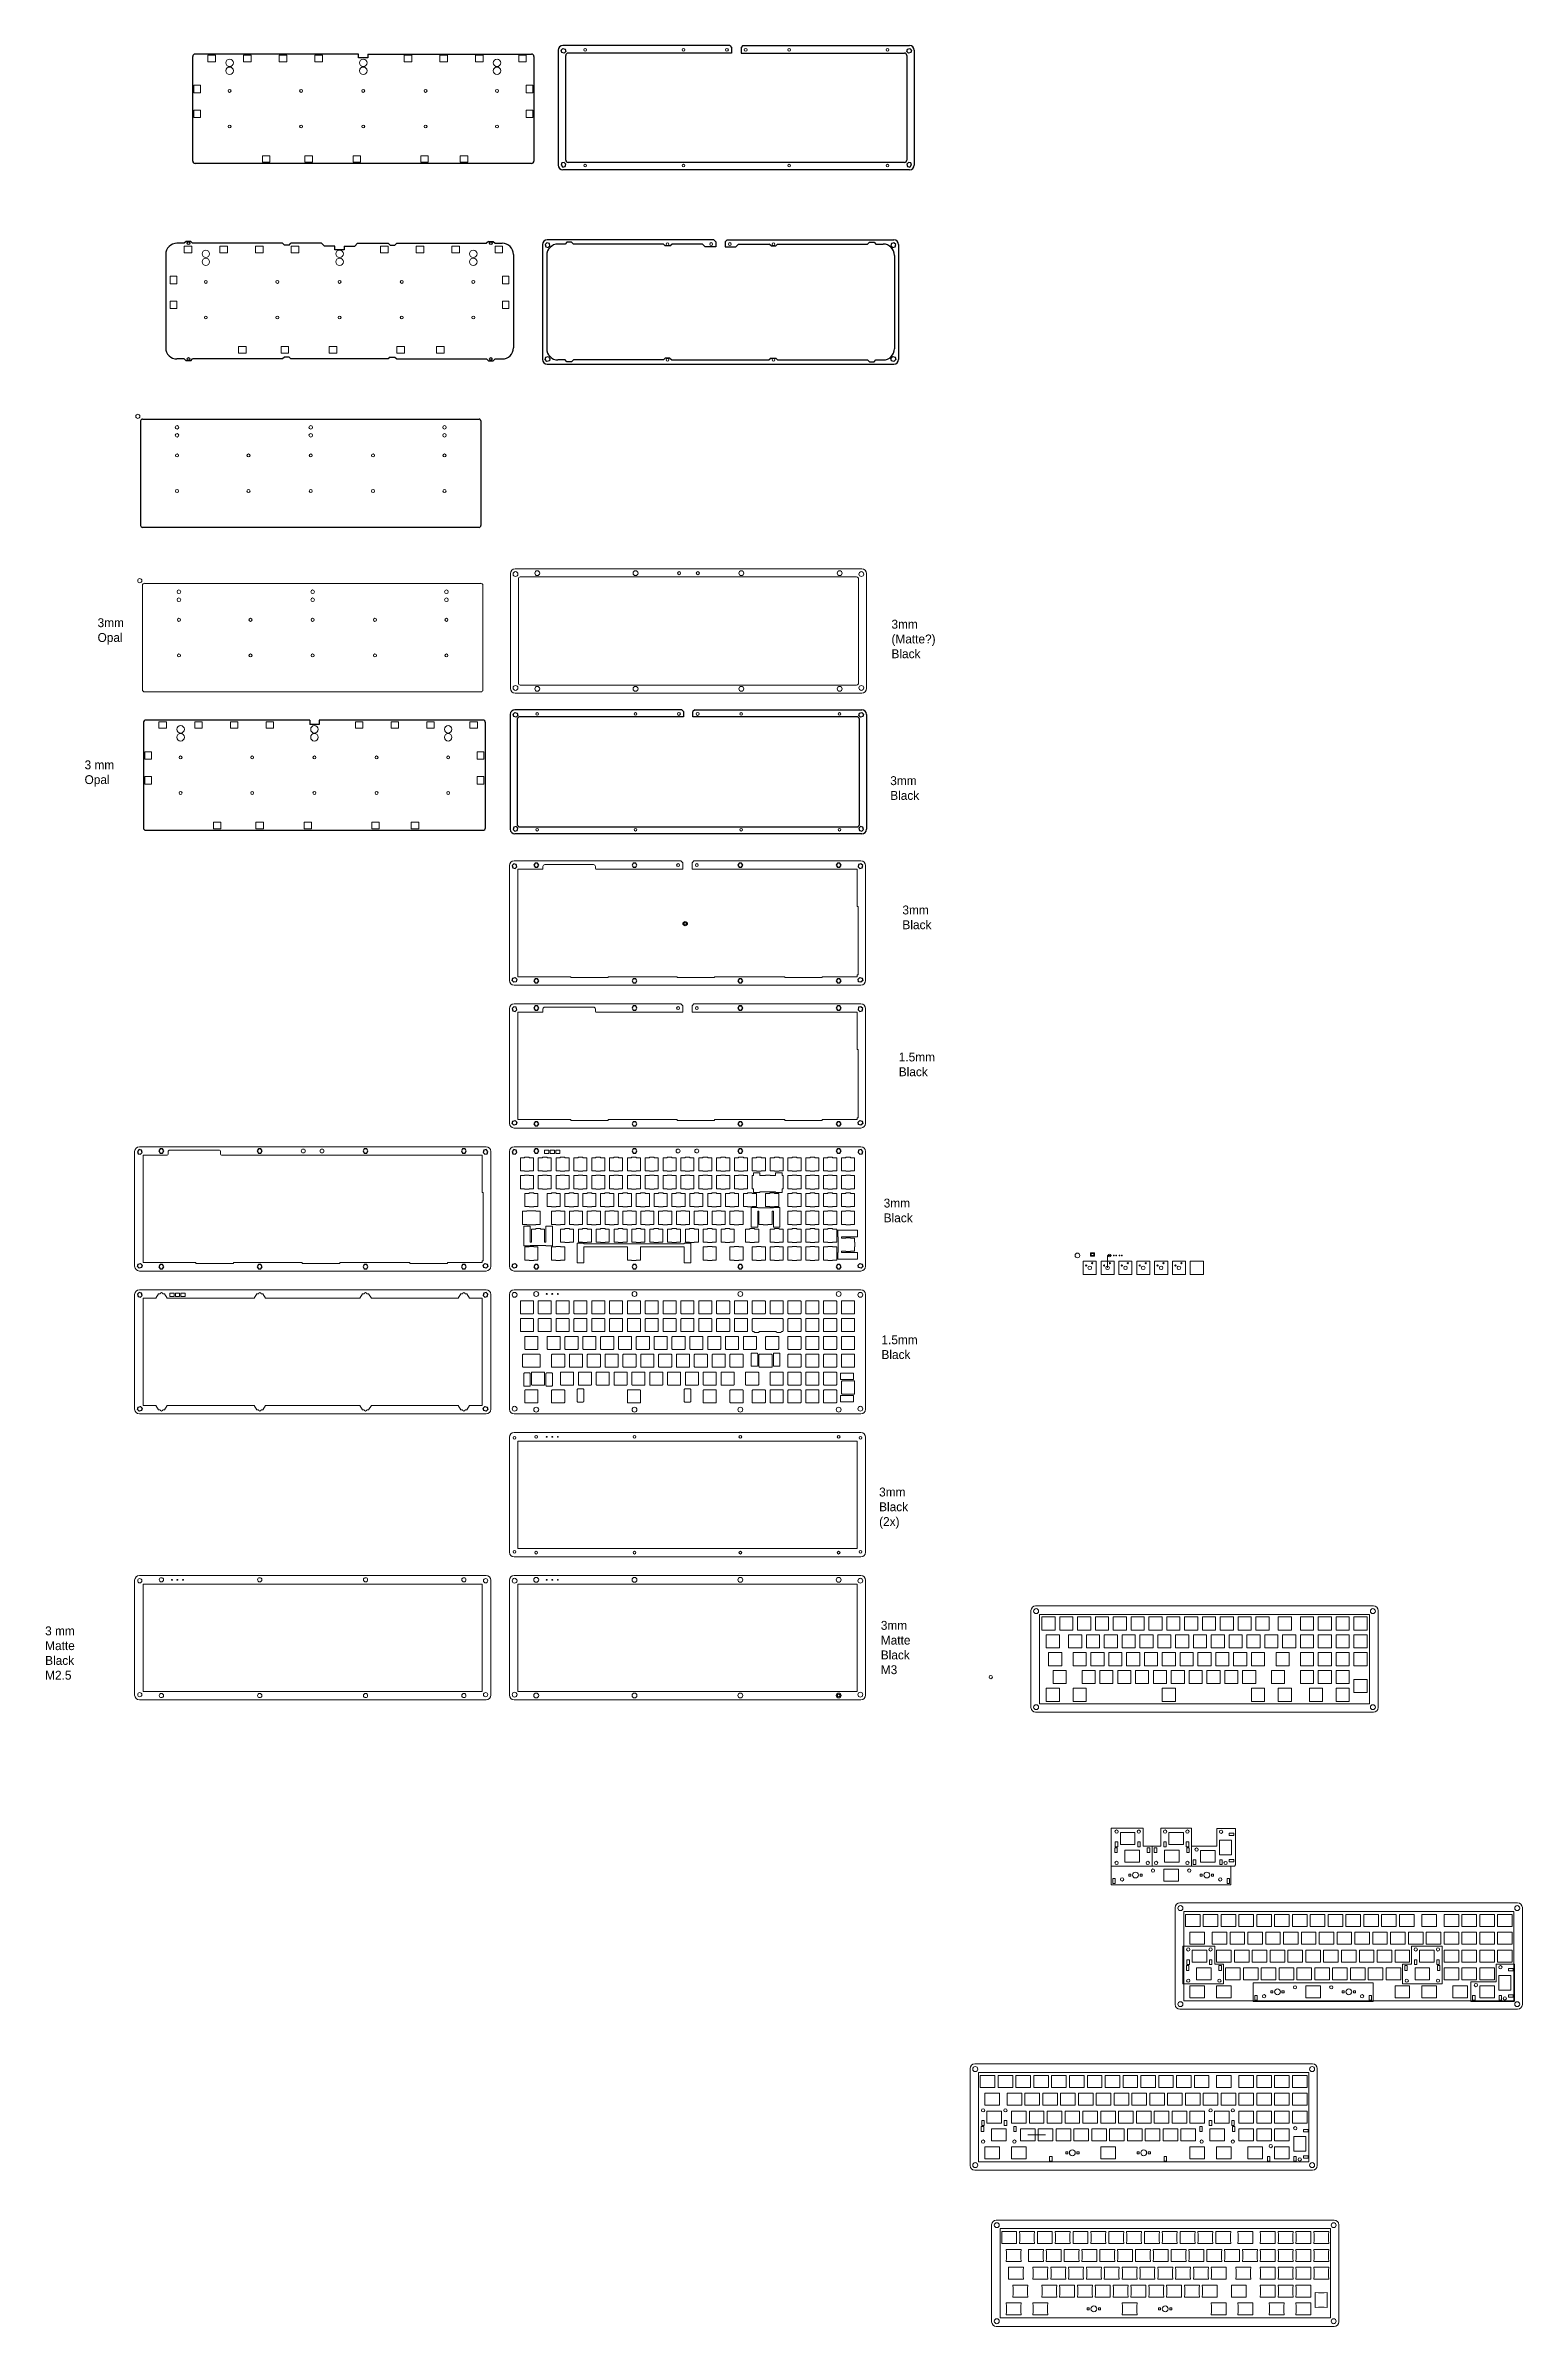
# Model space of a CAD drawing. Header units: millimetres. Extents: x 60 to 3943, y -655 to 1781.
# Drawn here: x 60 to 1637, y -655 to 1781 of the extents above; entities that cross this region are included whole.
import ezdxf

# ---------------------------------------------------------------- set-up
doc = ezdxf.new("R2010")
doc.units = ezdxf.units.MM
doc.header["$MEASUREMENT"] = 0

msp = doc.modelspace()

# ---------------------------------------------------------------- texts
at = {"lineweight": 0, "attachment_point": 1}
for s, insert, char_height in [('3mm Opal', (115.7, 1169.5), 9.47), ('3mm\\P(Matte?) Black', (963.6, 1167.9), 9.467), ('3 mm Opal', (101.8, 1017.7), 9.47), ('3mm Black', (962.3, 1000.8), 9.47), ('3mm Black', (975.3, 862.7), 9.47), ('1.5mm Black', (971.4, 705.7), 9.467), ('3mm Black', (955.3, 549.7), 9.47), ('1.5mm Black', (952.9, 403.7), 9.467), ('3mm Black\\P(2x)', (950.4, 241.1), 9.47), ('3mm Matte \\PBlack\\PM3', (952.2, 98.7), 9.47), ('3 mm Matte \\PBlack\\PM2.5', (59.7, 92.8), 9.467)]:
    msp.add_mtext_dynamic_manual_height_columns(s, width=41.628, gutter_width=1, heights=[0], dxfattribs=dict(at, insert=insert, char_height=char_height))

# ---------------------------------------------------------------- linework, layer by layer
for p, q in [((790.9, 1781.1), (612.7, 1781.1)), ((790.9, 1781.1), (792.9, 1779.1)), ((792.9, 1779.1), (792.9, 1773.1)), ((804.9, 1781.1), (802.9, 1779.1)), ((802.9, 1779.1), (802.9, 1773.1)), ((804.9, 1781.1), (983, 1781.1)), ((217.4, 1657.8), (217.4, 1769.5)), ((394.5, 1772), (219.9, 1772)), ((394.5, 1768), (394.5, 1772)), ((404.5, 1768), (394.5, 1768)), ((404.5, 1772), (579.2, 1772)), ((404.5, 1772), (404.5, 1768)), ((581.7, 1769.5), (581.7, 1657.8)), ((607.7, 1776.1), (607.7, 1653.4)), ((615.7, 1658.9), (615.7, 1770.6)), ((792.9, 1773.1), (618.2, 1773.1)), ((802.9, 1773.1), (977.5, 1773.1)), ((980, 1770.6), (980, 1658.9)), ((988, 1776.1), (988, 1653.4)), ((977.5, 1656.4), (618.2, 1656.4)), ((579.2, 1655.3), (219.9, 1655.3)), ((983, 1648.4), (612.7, 1648.4)), ((208.2, 1570), (200.5, 1570)), ((210.2, 1572), (208.2, 1570)), ((215.2, 1572), (210.2, 1572)), ((215.2, 1572), (217.2, 1570)), ((313.2, 1570), (217.2, 1570)), ((315.2, 1568), (313.2, 1570)), ((320.2, 1568), (315.2, 1568)), ((320.2, 1568), (322.2, 1570)), ((354.9, 1570), (322.2, 1570)), ((357.9, 1567), (354.9, 1570)), ((369.2, 1567), (357.9, 1567)), ((369.2, 1563), (369.2, 1567)), ((379.2, 1563), (369.2, 1563)), ((379.2, 1567), (390.4, 1567)), ((379.2, 1567), (379.2, 1563)), ((390.4, 1567), (393.4, 1570)), ((393.4, 1570), (426.2, 1570)), ((428.2, 1568), (426.2, 1570)), ((428.2, 1568), (433.2, 1568)), ((433.2, 1568), (435.2, 1570)), ((435.2, 1570), (531.2, 1570)), ((533.2, 1572), (531.2, 1570)), ((533.2, 1572), (538.2, 1572)), ((538.2, 1572), (540.2, 1570)), ((540.2, 1570), (547.8, 1570)), ((590.9, 1568.6), (590.9, 1445.9)), ((774, 1573.6), (595.9, 1573.6)), ((615, 1569.1), (607.4, 1569.1)), ((617, 1571.1), (615, 1569.1)), ((622, 1571.1), (617, 1571.1)), ((622, 1571.1), (624, 1569.1)), ((720, 1569.1), (624, 1569.1)), ((722, 1567.1), (720, 1569.1)), ((727, 1567.1), (722, 1567.1)), ((727, 1567.1), (729, 1569.1)), ((761.8, 1569.1), (729, 1569.1)), ((764.8, 1566.1), (761.8, 1569.1)), ((776, 1566.1), (764.8, 1566.1)), ((774, 1573.6), (776, 1571.6)), ((776, 1571.6), (776, 1566.1)), ((788, 1573.6), (786, 1571.6)), ((786, 1571.6), (786, 1566.1)), ((786, 1566.1), (797.3, 1566.1)), ((788, 1573.6), (966.2, 1573.6)), ((797.3, 1566.1), (800.3, 1569.1)), ((800.3, 1569.1), (833, 1569.1)), ((835, 1567.1), (833, 1569.1)), ((835, 1567.1), (840, 1567.1)), ((840, 1567.1), (842, 1569.1)), ((842, 1569.1), (938, 1569.1)), ((940, 1571.1), (938, 1569.1)), ((940, 1571.1), (945, 1571.1)), ((945, 1571.1), (947, 1569.1)), ((947, 1569.1), (954.7, 1569.1)), ((971.2, 1568.6), (971.2, 1445.9)), ((188.5, 1558), (188.5, 1458.4)), ((559.8, 1558), (559.8, 1458.4)), ((595.4, 1557.1), (595.4, 1457.4)), ((966.7, 1557.1), (966.7, 1457.4)), ((208.2, 1446.4), (200.5, 1446.4)), ((210.2, 1444.4), (208.2, 1446.4)), ((215.2, 1444.4), (210.2, 1444.4)), ((215.2, 1444.4), (217.2, 1446.4)), ((313.2, 1446.4), (217.2, 1446.4)), ((315.2, 1448.4), (313.2, 1446.4)), ((320.2, 1448.4), (315.2, 1448.4)), ((320.2, 1448.4), (322.2, 1446.4)), ((426.2, 1446.4), (322.2, 1446.4)), ((428.2, 1448.4), (426.2, 1446.4)), ((428.2, 1448.4), (433.2, 1448.4)), ((433.2, 1448.4), (435.2, 1446.4)), ((435.2, 1446.4), (531.2, 1446.4)), ((533.2, 1444.4), (531.2, 1446.4)), ((533.2, 1444.4), (538.2, 1444.4)), ((538.2, 1444.4), (540.2, 1446.4)), ((540.2, 1446.4), (547.8, 1446.4)), ((595.9, 1440.9), (966.2, 1440.9)), ((615, 1445.4), (607.4, 1445.4)), ((617, 1443.4), (615, 1445.4)), ((622, 1443.4), (617, 1443.4)), ((622, 1443.4), (624, 1445.4)), ((720, 1445.4), (624, 1445.4)), ((722, 1447.4), (720, 1445.4)), ((727, 1447.4), (722, 1447.4)), ((727, 1447.4), (729, 1445.4)), ((729, 1445.4), (833, 1445.4)), ((835, 1447.4), (833, 1445.4)), ((835, 1447.4), (840, 1447.4)), ((840, 1447.4), (842, 1445.4)), ((842, 1445.4), (938, 1445.4)), ((940, 1443.4), (938, 1445.4)), ((940, 1443.4), (945, 1443.4)), ((945, 1443.4), (947, 1445.4)), ((947, 1445.4), (954.7, 1445.4)), ((161.6, 1380.2), (161.6, 1268.6)), ((163.7, 1382.3), (523, 1382.3)), ((525.1, 1380.2), (525.1, 1268.6)), ((523, 1266.5), (163.7, 1266.5)), ((739.6, 1071.8), (561.5, 1071.8)), ((739.6, 1071.8), (741.6, 1069.8)), ((753.6, 1071.8), (751.6, 1069.8)), ((753.6, 1071.8), (931.8, 1071.8)), ((164.6, 1058), (164.6, 945.8)), ((342.3, 1060.7), (167.4, 1060.7)), ((342.3, 1060.7), (342.3, 1056.2)), ((352.3, 1056.2), (342.3, 1056.2)), ((527.2, 1060.7), (352.3, 1060.7)), ((352.3, 1060.7), (352.3, 1056.2)), ((529.9, 945.8), (529.9, 1058)), ((556.5, 1066.8), (556.5, 944.2)), ((564, 1061.8), (564, 949.2)), ((741.6, 1064.3), (566.5, 1064.3)), ((741.6, 1069.8), (741.6, 1064.3)), ((751.6, 1064.3), (751.6, 1069.8)), ((926.8, 1064.3), (751.6, 1064.3)), ((929.3, 949.2), (929.3, 1061.8)), ((936.8, 1066.8), (936.8, 944.2)), ((167.4, 943.1), (527.2, 943.1)), ((931.8, 939.2), (561.5, 939.2)), ((566.5, 946.7), (926.8, 946.7))]:
    msp.add_line(p, q)
at = {"lineweight": 0}
for p, q in [((561.6, 1222.2), (931.9, 1222.2)), ((163.6, 1204.6), (163.6, 1093.1)), ((165.9, 1206.8), (525, 1206.8)), ((527.2, 1204.6), (527.2, 1093.1)), ((556.6, 1217.2), (556.6, 1094.6)), ((565.1, 1211.7), (565.1, 1100.1)), ((567.1, 1213.7), (926.4, 1213.7)), ((928.4, 1211.7), (928.4, 1100.1)), ((936.9, 1094.6), (936.9, 1217.2)), ((926.4, 1098.1), (567.1, 1098.1)), ((165.9, 1090.9), (525, 1090.9)), ((561.6, 1089.6), (931.9, 1089.6)), ((555.6, 905.4), (555.6, 782.7)), ((738.7, 910.4), (560.6, 910.4)), ((564.6, 786.7), (564.6, 901.4)), ((564.6, 901.4), (590.4, 901.4)), ((591.4, 902.4), (591.4, 904.4)), ((645.4, 906.4), (593.4, 906.4)), ((647.4, 902.4), (647.4, 904.4)), ((740.7, 901.4), (648.4, 901.4)), ((740.7, 908.4), (738.7, 910.4)), ((740.7, 901.4), (740.7, 908.4)), ((750.7, 908.4), (752.7, 910.4)), ((750.7, 901.4), (750.7, 908.4)), ((750.7, 901.4), (926.9, 901.4)), ((752.7, 910.4), (930.9, 910.4)), ((926.9, 861.7), (926.9, 901.4)), ((935.9, 782.7), (935.9, 905.4)), ((927.9, 861.7), (926.9, 861.7)), ((927.9, 788.7), (927.9, 861.7)), ((564.6, 786.7), (621.1, 786.7)), ((621.1, 786.7), (621.1, 785.7)), ((621.1, 785.7), (661.1, 785.7)), ((661.1, 785.7), (661.1, 786.7)), ((661.1, 786.7), (734.6, 786.7)), ((734.6, 786.7), (734.6, 785.7)), ((734.6, 785.7), (774.6, 785.7)), ((774.6, 785.7), (774.6, 786.7)), ((774.6, 786.7), (849.6, 786.7)), ((849.6, 786.7), (849.6, 785.7)), ((849.6, 785.7), (889.6, 785.7)), ((889.6, 785.7), (889.6, 786.7)), ((889.6, 786.7), (926.9, 786.7)), ((926.9, 786.7), (926.9, 788.7)), ((926.9, 788.7), (927.9, 788.7)), ((560.6, 777.7), (930.9, 777.7)), ((738.7, 757.7), (560.6, 757.7)), ((740.7, 755.7), (738.7, 757.7)), ((740.7, 748.7), (740.7, 755.7)), ((750.7, 755.7), (752.7, 757.7)), ((750.7, 748.7), (750.7, 755.7)), ((752.7, 757.7), (930.9, 757.7)), ((555.6, 752.7), (555.6, 630.1)), ((564.6, 634.1), (564.6, 748.7)), ((564.6, 748.7), (590.4, 748.7)), ((591.4, 749.7), (591.4, 752.2)), ((645.4, 754.2), (593.4, 754.2)), ((647.4, 749.7), (647.4, 752.2)), ((740.7, 748.7), (648.4, 748.7)), ((750.7, 748.7), (926.9, 748.7)), ((926.9, 709.1), (926.9, 748.7)), ((935.9, 630.1), (935.9, 752.7)), ((927.9, 709.1), (926.9, 709.1)), ((927.9, 636.1), (927.9, 709.1)), ((564.6, 634.1), (621.1, 634.1)), ((621.1, 634.1), (621.1, 633.1)), ((661.1, 633.1), (661.1, 634.1)), ((661.1, 634.1), (734.6, 634.1)), ((734.6, 634.1), (734.6, 633.1)), ((774.6, 633.1), (774.6, 634.1)), ((774.6, 634.1), (849.6, 634.1)), ((849.6, 634.1), (849.6, 633.1)), ((889.6, 633.1), (889.6, 634.1)), ((889.6, 634.1), (926.9, 634.1)), ((926.9, 634.1), (926.9, 636.1)), ((926.9, 636.1), (927.9, 636.1)), ((560.6, 625.1), (930.9, 625.1)), ((621.1, 633.1), (661.1, 633.1)), ((734.6, 633.1), (774.6, 633.1)), ((849.6, 633.1), (889.6, 633.1)), ((155.3, 600.1), (155.3, 477.4)), ((160.3, 605.1), (530.6, 605.1)), ((164.3, 596.1), (164.3, 481.4)), ((164.3, 596.1), (190.1, 596.1)), ((191.1, 597.1), (191.1, 599.6)), ((245.1, 601.6), (193.1, 601.6)), ((247.1, 597.1), (247.1, 599.6)), ((248.1, 596.1), (526.6, 596.1)), ((526.6, 556.4), (526.6, 596.1)), ((535.6, 600.1), (535.6, 477.4)), ((555.6, 600.1), (555.6, 477.4)), ((560.6, 605.1), (930.9, 605.1)), ((935.9, 600.1), (935.9, 477.4)), ((527.6, 556.4), (526.6, 556.4)), ((527.6, 483.4), (527.6, 556.4)), ((762.5, 491.1), (762.5, 490.8)), ((1194.4, 475.8), (1194.4, 489)), ((1195.6, 489), (1197.3, 489)), ((530.6, 472.4), (160.3, 472.4)), ((164.3, 481.4), (220.8, 481.4)), ((220.8, 481.4), (220.8, 480.4)), ((220.8, 480.4), (260.8, 480.4)), ((260.8, 480.4), (260.8, 481.4)), ((260.8, 481.4), (334.3, 481.4)), ((334.3, 481.4), (334.3, 480.4)), ((334.3, 480.4), (374.3, 480.4)), ((374.3, 480.4), (374.3, 481.4)), ((374.3, 481.4), (449.3, 481.4)), ((449.3, 481.4), (449.3, 480.4)), ((449.3, 480.4), (489.3, 480.4)), ((489.3, 480.4), (489.3, 481.4)), ((489.3, 481.4), (526.6, 481.4)), ((526.6, 481.4), (526.6, 483.4)), ((526.6, 483.4), (527.6, 483.4)), ((930.9, 472.4), (560.6, 472.4)), ((155.3, 324.8), (155.3, 447.4)), ((160.3, 452.4), (530.6, 452.4)), ((164.3, 443.4), (164.3, 328.8)), ((164.3, 443.4), (177.8, 443.4)), ((177.8, 443.4), (180.8, 447.9)), ((180.8, 447.9), (182.5, 447.9)), ((187.1, 447.9), (185.4, 447.9)), ((190.1, 443.4), (187.1, 447.9)), ((282.8, 443.4), (190.1, 443.4)), ((282.8, 443.4), (285.8, 447.9)), ((285.8, 447.9), (287.5, 447.9)), ((292.1, 447.9), (290.4, 447.9)), ((295.1, 443.4), (292.1, 447.9)), ((395.8, 443.4), (295.1, 443.4)), ((395.8, 443.4), (398.8, 447.9)), ((398.8, 447.9), (400.5, 447.9)), ((405.1, 447.9), (403.4, 447.9)), ((408.1, 443.4), (405.1, 447.9)), ((500.8, 443.4), (408.1, 443.4)), ((500.8, 443.4), (503.8, 447.9)), ((503.8, 447.9), (505.5, 447.9)), ((510.1, 447.9), (508.4, 447.9)), ((513.1, 443.4), (510.1, 447.9)), ((526.6, 443.4), (513.1, 443.4)), ((526.6, 328.8), (526.6, 443.4)), ((535.6, 324.8), (535.6, 447.4)), ((555.6, 324.8), (555.6, 447.4)), ((560.6, 452.4), (930.9, 452.4)), ((935.9, 324.8), (935.9, 447.4)), ((814.9, 408.4), (814.9, 420.9)), ((815.7, 421.7), (847.2, 421.7)), ((848, 408.4), (848, 420.9)), ((815.7, 407.7), (815.7, 407.7)), ((815.7, 407.7), (816.4, 407.7)), ((817.5, 406.9), (817, 407.4)), ((818.1, 406.7), (821.1, 406.7)), ((821.6, 406.9), (822.2, 407.4)), ((822.7, 407.7), (840.2, 407.7)), ((841.3, 406.9), (840.7, 407.4)), ((841.8, 406.7), (844.8, 406.7)), ((845.4, 406.9), (845.9, 407.4)), ((847.2, 407.7), (846.5, 407.7)), ((847.2, 407.7), (847.2, 407.7)), ((530.6, 319.8), (160.3, 319.8)), ((164.3, 328.8), (177.8, 328.8)), ((177.8, 328.8), (180.8, 324.3)), ((180.8, 324.3), (182.5, 324.3)), ((187.1, 324.3), (185.4, 324.3)), ((190.1, 328.8), (187.1, 324.3)), ((282.8, 328.8), (190.1, 328.8)), ((282.8, 328.8), (285.8, 324.3)), ((285.8, 324.3), (287.5, 324.3)), ((292.1, 324.3), (290.4, 324.3)), ((295.1, 328.8), (292.1, 324.3)), ((395.8, 328.8), (295.1, 328.8)), ((395.8, 328.8), (398.8, 324.3)), ((398.8, 324.3), (400.5, 324.3)), ((405.1, 324.3), (403.4, 324.3)), ((408.1, 328.8), (405.1, 324.3)), ((500.8, 328.8), (408.1, 328.8)), ((500.8, 328.8), (503.8, 324.3)), ((503.8, 324.3), (505.5, 324.3)), ((510.1, 324.3), (508.4, 324.3)), ((513.1, 328.8), (510.1, 324.3)), ((526.6, 328.8), (513.1, 328.8)), ((930.9, 319.8), (560.6, 319.8)), ((555.6, 294.8), (555.6, 172.1)), ((560.6, 299.8), (930.9, 299.8)), ((935.9, 172.1), (935.9, 294.8)), ((564.6, 290.8), (564.6, 176.1)), ((564.6, 290.8), (926.9, 290.8)), ((926.9, 176.1), (926.9, 290.8)), ((926.9, 176.1), (564.6, 176.1)), ((160.3, 147.1), (530.6, 147.1)), ((930.9, 167.1), (560.6, 167.1)), ((560.6, 147.1), (930.9, 147.1)), ((155.3, 142.1), (155.3, 19.5)), ((164.3, 138.1), (164.3, 23.5)), ((164.3, 138.1), (526.6, 138.1)), ((526.6, 23.5), (526.6, 138.1)), ((535.6, 19.5), (535.6, 142.1)), ((555.6, 142.1), (555.6, 19.5)), ((564.6, 138.1), (564.6, 23.5)), ((564.6, 138.1), (926.9, 138.1)), ((926.9, 23.5), (926.9, 138.1)), ((935.9, 19.5), (935.9, 142.1)), ((1112.6, 109.7), (1112.6, 6.1)), ((1478.3, 114.7), (1117.6, 114.7)), ((1121.6, 105.7), (1121.6, 10.1)), ((1474.3, 105.7), (1121.6, 105.7)), ((1474.3, 105.7), (1474.3, 10.1)), ((1483.3, 109.7), (1483.3, 6.1)), ((530.6, 14.5), (160.3, 14.5)), ((526.6, 23.5), (164.3, 23.5)), ((930.9, 14.5), (560.6, 14.5)), ((926.9, 23.5), (564.6, 23.5)), ((1478.3, 1.1), (1117.6, 1.1)), ((1474.3, 10.1), (1121.6, 10.1)), ((1284.2, -133.5), (1284.2, -122.8)), ((1266.7, -207.5), (1266.7, -311.1)), ((1632.4, -202.5), (1271.7, -202.5)), ((1275.7, -211.5), (1275.7, -307.1)), ((1628.4, -211.5), (1275.7, -211.5)), ((1628.4, -211.5), (1628.4, -307.1)), ((1637.4, -207.5), (1637.4, -311.1)), ((1632.4, -316.1), (1271.7, -316.1)), ((1628.4, -307.1), (1275.7, -307.1)), ((1047.6, -379.4), (1047.6, -483)), ((1413.4, -374.4), (1052.6, -374.4)), ((1056.6, -383.4), (1056.6, -479)), ((1409.4, -383.4), (1056.6, -383.4)), ((1409.4, -383.4), (1409.4, -479)), ((1418.4, -379.4), (1418.4, -483)), ((1128.2, -450.2), (1109.2, -450.2)), ((1128.2, -450.2), (1118.7, -450.2)), ((1409.4, -479), (1056.6, -479)), ((1413.4, -488), (1052.6, -488)), ((1070.6, -546.1), (1070.6, -649.7)), ((1436.4, -541.1), (1075.6, -541.1)), ((1079.6, -550.1), (1079.6, -645.7)), ((1432.4, -550.1), (1079.6, -550.1)), ((1432.4, -550.1), (1432.4, -645.7)), ((1441.4, -546.1), (1441.4, -649.7)), ((1436.4, -654.7), (1075.6, -654.7)), ((1432.4, -645.7), (1079.6, -645.7))]:
    msp.add_line(p, q, dxfattribs=at)
for points in [[(241.5, 1763.8), (233.5, 1763.8), (233.5, 1770.8), (241.5, 1770.8)], [(279.7, 1763.8), (271.7, 1763.8), (271.7, 1770.8), (279.7, 1770.8)], [(317.7, 1763.8), (309.7, 1763.8), (309.7, 1770.8), (317.7, 1770.8)], [(355.9, 1763.8), (347.9, 1763.8), (347.9, 1770.8), (355.9, 1770.8)], [(451.2, 1763.8), (443.2, 1763.8), (443.2, 1770.8), (451.2, 1770.8)], [(489.3, 1763.8), (481.3, 1763.8), (481.3, 1770.8), (489.3, 1770.8)], [(527.4, 1763.8), (519.4, 1763.8), (519.4, 1770.8), (527.4, 1770.8)], [(573.5, 1763.8), (565.5, 1763.8), (565.5, 1770.8), (573.5, 1770.8)], [(225.6, 1738.7), (225.6, 1730.7), (218.6, 1730.7), (218.6, 1738.7)], [(573.5, 1738.7), (573.5, 1730.7), (580.5, 1730.7), (580.5, 1738.7)], [(225.6, 1712.2), (225.6, 1704.2), (218.6, 1704.2), (218.6, 1712.2)], [(573.5, 1712.2), (573.5, 1704.2), (580.5, 1704.2), (580.5, 1712.2)], [(291.7, 1656.5), (299.7, 1656.5), (299.7, 1663.5), (291.7, 1663.5)], [(337.1, 1656.5), (345.1, 1656.5), (345.1, 1663.5), (337.1, 1663.5)], [(388.6, 1656.5), (396.6, 1656.5), (396.6, 1663.5), (388.6, 1663.5)], [(460.8, 1656.5), (468.8, 1656.5), (468.8, 1663.5), (460.8, 1663.5)], [(503.1, 1656.5), (511.1, 1656.5), (511.1, 1663.5), (503.1, 1663.5)], [(216.2, 1559.9), (208.2, 1559.9), (208.2, 1566.9), (216.2, 1566.9)], [(254.4, 1559.9), (246.4, 1559.9), (246.4, 1566.9), (254.4, 1566.9)], [(292.4, 1559.9), (284.4, 1559.9), (284.4, 1566.9), (292.4, 1566.9)], [(330.6, 1559.9), (322.6, 1559.9), (322.6, 1566.9), (330.6, 1566.9)], [(425.9, 1559.9), (417.9, 1559.9), (417.9, 1566.9), (425.9, 1566.9)], [(464, 1559.9), (456, 1559.9), (456, 1566.9), (464, 1566.9)], [(502.1, 1559.9), (494.1, 1559.9), (494.1, 1566.9), (502.1, 1566.9)], [(548.2, 1559.9), (540.2, 1559.9), (540.2, 1566.9), (548.2, 1566.9)], [(200.2, 1534.8), (200.2, 1526.8), (193.2, 1526.8), (193.2, 1534.8)], [(548.1, 1534.8), (548.1, 1526.8), (555.1, 1526.8), (555.1, 1534.8)], [(200.2, 1508.3), (200.2, 1500.3), (193.2, 1500.3), (193.2, 1508.3)], [(548.1, 1508.3), (548.1, 1500.3), (555.1, 1500.3), (555.1, 1508.3)], [(266.3, 1452.6), (274.3, 1452.6), (274.3, 1459.6), (266.3, 1459.6)], [(311.7, 1452.6), (319.7, 1452.6), (319.7, 1459.6), (311.7, 1459.6)], [(363.2, 1452.6), (371.2, 1452.6), (371.2, 1459.6), (363.2, 1459.6)], [(435.4, 1452.6), (443.4, 1452.6), (443.4, 1459.6), (435.4, 1459.6)], [(477.7, 1452.6), (485.7, 1452.6), (485.7, 1459.6), (477.7, 1459.6)], [(189.3, 1052), (181.3, 1052), (181.3, 1059), (189.3, 1059)], [(227.5, 1052), (219.5, 1052), (219.5, 1059), (227.5, 1059)], [(265.5, 1052), (257.5, 1052), (257.5, 1059), (265.5, 1059)], [(303.7, 1052), (295.7, 1052), (295.7, 1059), (303.7, 1059)], [(399, 1052), (391, 1052), (391, 1059), (399, 1059)], [(437.1, 1052), (429.1, 1052), (429.1, 1059), (437.1, 1059)], [(475.2, 1052), (467.2, 1052), (467.2, 1059), (475.2, 1059)], [(521.3, 1052), (513.3, 1052), (513.3, 1059), (521.3, 1059)], [(173.3, 1027), (173.3, 1019), (166.3, 1019), (166.3, 1027)], [(521.2, 1027), (521.2, 1019), (528.2, 1019), (528.2, 1027)], [(173.3, 1000.5), (173.3, 992.5), (166.3, 992.5), (166.3, 1000.5)], [(521.2, 1000.5), (521.2, 992.5), (528.2, 992.5), (528.2, 1000.5)], [(239.4, 944.8), (247.4, 944.8), (247.4, 951.8), (239.4, 951.8)], [(284.8, 944.8), (292.8, 944.8), (292.8, 951.8), (284.8, 951.8)], [(336.3, 944.8), (344.3, 944.8), (344.3, 951.8), (336.3, 951.8)], [(408.5, 944.8), (416.5, 944.8), (416.5, 951.8), (408.5, 951.8)], [(450.8, 944.8), (458.8, 944.8), (458.8, 951.8), (450.8, 951.8)], [(800.9, 903.6), (799.7, 905.9), (800.9, 908.1), (803.5, 908.1), (804.8, 905.9), (803.5, 903.6)], [(800.9, 751), (799.7, 753.2), (800.9, 755.4), (803.5, 755.4), (804.8, 753.2), (803.5, 751)], [(597.7, 601.4), (597.7, 597.9), (593.2, 597.9), (593.2, 601.4)], [(603.6, 601.4), (603.6, 597.9), (599.1, 597.9), (599.1, 601.4)], [(609.5, 601.4), (609.5, 597.9), (605, 597.9), (605, 601.4)], [(846.9, 560.3), (848, 560.3), (848, 574.3), (846.9, 574.3), (846.9, 577.3), (839.9, 577.3), (839.9, 574.3), (838.5, 574.3), (834, 574.3), (834, 574.8), (829, 574.8), (829, 574.3), (824.5, 574.3), (823.1, 574.3), (823.1, 577.3), (816.1, 577.3), (816.1, 574.3), (814.9, 574.3), (814.9, 560.3), (816.1, 560.3), (816.1, 556.3), (823.1, 556.3), (823.1, 556.8), (839.9, 556.8), (839.9, 556.3), (846.9, 556.3)], [(583.9, 536.7), (583.9, 536.2), (588.4, 536.2), (588.4, 522.2), (583.9, 522.2), (583.9, 521.7), (574.2, 521.7), (574.2, 522.2), (569.7, 522.2), (569.7, 536.2), (574.2, 536.2), (574.2, 536.7)], [(813.7, 540.2), (820.7, 540.2), (820.7, 539.7), (837.5, 539.7), (837.5, 540.2), (844.5, 540.2), (844.5, 519.2), (837.5, 519.2), (837.5, 536.2), (836.1, 536.2), (836.1, 522.2), (831.6, 522.2), (831.6, 521.7), (826.6, 521.7), (826.6, 522.2), (822.1, 522.2), (822.1, 536.2), (820.7, 536.2), (820.7, 519.2), (813.7, 519.2)], [(601.6, 499.2), (594.6, 499.2), (594.6, 499.7), (577.8, 499.7), (577.8, 499.2), (570.8, 499.2), (570.8, 520.2), (577.8, 520.2), (577.8, 503.2), (579.2, 503.2), (579.2, 517.2), (583.7, 517.2), (583.7, 517.7), (588.7, 517.7), (588.7, 517.2), (593.2, 517.2), (593.2, 503.2), (594.6, 503.2), (594.6, 520.2), (601.6, 520.2)], [(924.2, 493.6), (919.7, 493.6), (919.7, 493.3), (914.7, 493.3), (914.7, 493.6), (910.2, 493.6), (910.2, 492.2), (927.2, 492.2), (927.2, 485.2), (906.2, 485.2), (906.2, 492.2), (906.7, 492.2), (906.7, 509), (906.2, 509), (906.2, 516), (927.2, 516), (927.2, 509), (910.2, 509), (910.2, 507.6), (914.7, 507.6), (914.7, 507.9), (919.7, 507.9), (919.7, 507.6), (924.2, 507.6), (924.2, 503.1), (924.5, 503.1), (924.5, 498.1), (924.2, 498.1)], [(681.6, 498.1), (634.9, 498.1), (634.9, 481.1), (627.9, 481.1), (627.9, 491.1), (627.9, 502.1), (634.9, 502.1), (634.9, 501.6), (742.2, 501.6), (742.2, 502.1), (749.2, 502.1), (749.2, 491.1), (749.2, 481.1), (742.2, 481.1), (742.2, 498.1), (695.6, 498.1), (695.6, 484.1), (691.1, 484.1), (691.1, 483.6), (686.1, 483.6), (686.1, 484.1), (681.6, 484.1)], [(1180.6, 491.9), (1180.6, 488.4), (1176.1, 488.4), (1176.1, 491.9)], [(1176.4, 489.1), (1180.4, 489.1), (1180.4, 491.1), (1176.4, 491.1)], [(1176.7, 488.9), (1180, 488.9), (1180, 491.3), (1176.7, 491.3)], [(197.4, 448.7), (197.4, 445.2), (192.9, 445.2), (192.9, 448.7)], [(203.3, 448.7), (203.3, 445.2), (198.8, 445.2), (198.8, 448.7)], [(209.2, 448.7), (209.2, 445.2), (204.7, 445.2), (204.7, 448.7)], [(531.9, 445.1), (532.6, 447.6), (530.7, 449.4), (528.3, 448.7), (527.6, 446.3), (529.4, 444.4)], [(159, 327.1), (158.3, 324.6), (160.1, 322.8), (162.6, 323.5), (163.3, 325.9), (161.4, 327.7)], [(531.9, 327.1), (532.6, 324.6), (530.7, 322.8), (528.3, 323.5), (527.6, 325.9), (529.4, 327.7)], [(1198.3, -163.2), (1241.9, -163.2), (1241.9, -141.9), (1232.3, -141.9), (1232.3, -122.8), (1198.3, -122.8)], [(1204.6, -148.7), (1204.6, -143.6), (1202, -143.6), (1202, -148.7)], [(1205.2, -142.4), (1205.2, -137.3), (1202.6, -137.3), (1202.6, -142.4)], [(1223.7, -127.1), (1208.1, -127.1), (1208.1, -139.9), (1223.7, -139.9)], [(1228.5, -146.1), (1212.9, -146.1), (1212.9, -158.9), (1228.5, -158.9)], [(1226.6, -142.4), (1226.6, -137.3), (1229.2, -137.3), (1229.2, -142.4)], [(1236.8, -148.7), (1236.8, -143.6), (1239.4, -143.6), (1239.4, -148.7)], [(1284.2, -163.2), (1241.9, -163.2), (1241.9, -141.9), (1251.4, -141.9), (1251.4, -122.8), (1284.2, -122.8)], [(1246.9, -148.7), (1246.9, -143.6), (1244.3, -143.6), (1244.3, -148.7)], [(1257.1, -142.4), (1257.1, -137.3), (1254.5, -137.3), (1254.5, -142.4)], [(1270.8, -146.1), (1255.2, -146.1), (1255.2, -158.9), (1270.8, -158.9)], [(1275.6, -127.1), (1260, -127.1), (1260, -139.9), (1275.6, -139.9)], [(1278.5, -142.4), (1278.5, -137.3), (1281.1, -137.3), (1281.1, -142.4)], [(1279.1, -148.7), (1279.1, -143.6), (1281.7, -143.6), (1281.7, -148.7)], [(1326.8, -151), (1326.8, -135.4), (1314, -135.4), (1314, -151)], [(1329.4, -130.4), (1324.3, -130.4), (1324.3, -127.8), (1329.4, -127.8)], [(1326.2, -183.2), (1198.3, -183.2), (1198.3, -163.2), (1326.2, -163.2)], [(1270.1, -166.3), (1254.5, -166.3), (1254.5, -179.1), (1270.1, -179.1)], [(1288.6, -161.6), (1288.6, -156.5), (1286, -156.5), (1286, -161.6)], [(1309.2, -146.3), (1293.6, -146.3), (1293.6, -159.1), (1309.2, -159.1)], [(1314.2, -161.6), (1314.2, -156.5), (1316.8, -156.5), (1316.8, -161.6)], [(1329.4, -156), (1324.3, -156), (1324.3, -158.6), (1329.4, -158.6)], [(1202.5, -181.6), (1202.5, -176.5), (1199.9, -176.5), (1199.9, -181.6)], [(1217.1, -173.8), (1217.1, -171.6), (1219.3, -171.6), (1219.3, -173.8)], [(1307.5, -173.8), (1307.5, -171.6), (1305.3, -171.6), (1305.3, -173.8)], [(1324.7, -181.6), (1324.7, -176.5), (1322.1, -176.5), (1322.1, -181.6)], [(1293.2, -214.8), (1277.6, -214.8), (1277.6, -227.6), (1293.2, -227.6)], [(1312.2, -214.8), (1296.6, -214.8), (1296.6, -227.6), (1312.2, -227.6)], [(1331.3, -214.8), (1315.7, -214.8), (1315.7, -227.6), (1331.3, -227.6)], [(1350.3, -214.8), (1334.7, -214.8), (1334.7, -227.6), (1350.3, -227.6)], [(1369.4, -214.8), (1353.8, -214.8), (1353.8, -227.6), (1369.4, -227.6)], [(1388.4, -214.8), (1372.8, -214.8), (1372.8, -227.6), (1388.4, -227.6)], [(1407.5, -214.8), (1391.9, -214.8), (1391.9, -227.6), (1407.5, -227.6)], [(1426.5, -214.8), (1410.9, -214.8), (1410.9, -227.6), (1426.5, -227.6)], [(1445.6, -214.8), (1430, -214.8), (1430, -227.6), (1445.6, -227.6)], [(1464.6, -214.8), (1449, -214.8), (1449, -227.6), (1464.6, -227.6)], [(1483.7, -214.8), (1468.1, -214.8), (1468.1, -227.6), (1483.7, -227.6)], [(1502.7, -214.8), (1487.1, -214.8), (1487.1, -227.6), (1502.7, -227.6)], [(1521.8, -214.8), (1506.2, -214.8), (1506.2, -227.6), (1521.8, -227.6)], [(1545.6, -214.8), (1530, -214.8), (1530, -227.6), (1545.6, -227.6)], [(1569.4, -214.8), (1553.8, -214.8), (1553.8, -227.6), (1569.4, -227.6)], [(1588.4, -214.8), (1572.8, -214.8), (1572.8, -227.6), (1588.4, -227.6)], [(1607.5, -214.8), (1591.9, -214.8), (1591.9, -227.6), (1607.5, -227.6)], [(1626.5, -214.8), (1610.9, -214.8), (1610.9, -227.6), (1626.5, -227.6)], [(1297.9, -233.8), (1282.3, -233.8), (1282.3, -246.6), (1297.9, -246.6)], [(1321.7, -233.8), (1306.1, -233.8), (1306.1, -246.6), (1321.7, -246.6)], [(1340.8, -233.8), (1325.2, -233.8), (1325.2, -246.6), (1340.8, -246.6)], [(1359.8, -233.8), (1344.2, -233.8), (1344.2, -246.6), (1359.8, -246.6)], [(1378.9, -233.8), (1363.3, -233.8), (1363.3, -246.6), (1378.9, -246.6)], [(1397.9, -233.8), (1382.3, -233.8), (1382.3, -246.6), (1397.9, -246.6)], [(1417, -233.8), (1401.4, -233.8), (1401.4, -246.6), (1417, -246.6)], [(1436, -233.8), (1420.4, -233.8), (1420.4, -246.6), (1436, -246.6)], [(1455.1, -233.8), (1439.5, -233.8), (1439.5, -246.6), (1455.1, -246.6)], [(1474.1, -233.8), (1458.5, -233.8), (1458.5, -246.6), (1474.1, -246.6)], [(1493.2, -233.8), (1477.6, -233.8), (1477.6, -246.6), (1493.2, -246.6)], [(1512.2, -233.8), (1496.6, -233.8), (1496.6, -246.6), (1512.2, -246.6)], [(1531.3, -233.8), (1515.7, -233.8), (1515.7, -246.6), (1531.3, -246.6)], [(1550.3, -233.8), (1534.7, -233.8), (1534.7, -246.6), (1550.3, -246.6)], [(1569.4, -233.8), (1553.8, -233.8), (1553.8, -246.6), (1569.4, -246.6)], [(1588.4, -233.8), (1572.8, -233.8), (1572.8, -246.6), (1588.4, -246.6)], [(1607.5, -233.8), (1591.9, -233.8), (1591.9, -246.6), (1607.5, -246.6)], [(1626.5, -233.8), (1610.9, -233.8), (1610.9, -246.6), (1626.5, -246.6)], [(1274.9, -289), (1318.4, -289), (1318.4, -267.7), (1308.9, -267.7), (1308.9, -248.6), (1274.9, -248.6)], [(1281.8, -268.2), (1281.8, -263.1), (1279.2, -263.1), (1279.2, -268.2)], [(1300.3, -252.9), (1284.7, -252.9), (1284.7, -265.7), (1300.3, -265.7)], [(1303.2, -268.2), (1303.2, -263.1), (1305.8, -263.1), (1305.8, -268.2)], [(1326.5, -252.9), (1310.9, -252.9), (1310.9, -265.7), (1326.5, -265.7)], [(1345.6, -252.9), (1330, -252.9), (1330, -265.7), (1345.6, -265.7)], [(1364.6, -252.9), (1349, -252.9), (1349, -265.7), (1364.6, -265.7)], [(1383.7, -252.9), (1368.1, -252.9), (1368.1, -265.7), (1383.7, -265.7)], [(1402.7, -252.9), (1387.1, -252.9), (1387.1, -265.7), (1402.7, -265.7)], [(1421.8, -252.9), (1406.2, -252.9), (1406.2, -265.7), (1421.8, -265.7)], [(1440.8, -252.9), (1425.2, -252.9), (1425.2, -265.7), (1440.8, -265.7)], [(1459.9, -252.9), (1444.3, -252.9), (1444.3, -265.7), (1459.9, -265.7)], [(1478.9, -252.9), (1463.3, -252.9), (1463.3, -265.7), (1478.9, -265.7)], [(1498, -252.9), (1482.4, -252.9), (1482.4, -265.7), (1498, -265.7)], [(1517, -252.9), (1501.4, -252.9), (1501.4, -265.7), (1517, -265.7)], [(1551.8, -289), (1509.5, -289), (1509.5, -267.7), (1519, -267.7), (1519, -248.6), (1551.8, -248.6)], [(1524.7, -268.2), (1524.7, -263.1), (1522.1, -263.1), (1522.1, -268.2)], [(1543.2, -252.9), (1527.6, -252.9), (1527.6, -265.7), (1543.2, -265.7)], [(1546.1, -268.2), (1546.1, -263.1), (1548.7, -263.1), (1548.7, -268.2)], [(1569.4, -252.9), (1553.8, -252.9), (1553.8, -265.7), (1569.4, -265.7)], [(1588.4, -252.9), (1572.8, -252.9), (1572.8, -265.7), (1588.4, -265.7)], [(1607.5, -252.9), (1591.9, -252.9), (1591.9, -265.7), (1607.5, -265.7)], [(1626.5, -252.9), (1610.9, -252.9), (1610.9, -265.7), (1626.5, -265.7)], [(1281.2, -274.5), (1281.2, -269.4), (1278.6, -269.4), (1278.6, -274.5)], [(1297.9, -291), (1282.3, -291), (1282.3, -303.8), (1297.9, -303.8)], [(1305.1, -271.9), (1289.5, -271.9), (1289.5, -284.7), (1305.1, -284.7)], [(1326.5, -291), (1310.9, -291), (1310.9, -303.8), (1326.5, -303.8)], [(1313.4, -274.5), (1313.4, -269.4), (1316, -269.4), (1316, -274.5)], [(1336, -271.9), (1320.4, -271.9), (1320.4, -284.7), (1336, -284.7)], [(1355.1, -271.9), (1339.5, -271.9), (1339.5, -284.7), (1355.1, -284.7)], [(1477.9, -307.9), (1350, -307.9), (1350, -287.9), (1477.9, -287.9)], [(1374.1, -271.9), (1358.5, -271.9), (1358.5, -284.7), (1374.1, -284.7)], [(1393.2, -271.9), (1377.6, -271.9), (1377.6, -284.7), (1393.2, -284.7)], [(1412.2, -271.9), (1396.6, -271.9), (1396.6, -284.7), (1412.2, -284.7)], [(1421.8, -291), (1406.2, -291), (1406.2, -303.8), (1421.8, -303.8)], [(1431.3, -271.9), (1415.7, -271.9), (1415.7, -284.7), (1431.3, -284.7)], [(1450.3, -271.9), (1434.7, -271.9), (1434.7, -284.7), (1450.3, -284.7)], [(1469.4, -271.9), (1453.8, -271.9), (1453.8, -284.7), (1469.4, -284.7)], [(1488.4, -271.9), (1472.8, -271.9), (1472.8, -284.7), (1488.4, -284.7)], [(1507.5, -271.9), (1491.9, -271.9), (1491.9, -284.7), (1507.5, -284.7)], [(1517, -291), (1501.4, -291), (1501.4, -303.8), (1517, -303.8)], [(1514.5, -274.5), (1514.5, -269.4), (1511.9, -269.4), (1511.9, -274.5)], [(1538.4, -271.9), (1522.8, -271.9), (1522.8, -284.7), (1538.4, -284.7)], [(1545.6, -291), (1530, -291), (1530, -303.8), (1545.6, -303.8)], [(1546.7, -274.5), (1546.7, -269.4), (1549.3, -269.4), (1549.3, -274.5)], [(1569.4, -271.9), (1553.8, -271.9), (1553.8, -284.7), (1569.4, -284.7)], [(1578.9, -291), (1563.3, -291), (1563.3, -303.8), (1578.9, -303.8)], [(1588.4, -271.9), (1572.8, -271.9), (1572.8, -284.7), (1588.4, -284.7)], [(1607.5, -271.9), (1591.9, -271.9), (1591.9, -284.7), (1607.5, -284.7)], [(1607.5, -291), (1591.9, -291), (1591.9, -303.8), (1607.5, -303.8)], [(1625.1, -295.6), (1625.1, -280), (1612.3, -280), (1612.3, -295.6)], [(1627.7, -275), (1622.6, -275), (1622.6, -272.4), (1627.7, -272.4)], [(1354.2, -306.3), (1354.2, -301.2), (1351.6, -301.2), (1351.6, -306.3)], [(1368.8, -298.5), (1368.8, -296.3), (1371, -296.3), (1371, -298.5)], [(1459.1, -298.5), (1459.1, -296.3), (1456.9, -296.3), (1456.9, -298.5)], [(1476.4, -306.3), (1476.4, -301.2), (1473.8, -301.2), (1473.8, -306.3)], [(1586.9, -306.3), (1586.9, -301.2), (1584.3, -301.2), (1584.3, -306.3)], [(1612.5, -306.3), (1612.5, -301.2), (1615.1, -301.2), (1615.1, -306.3)], [(1627.7, -300.6), (1622.6, -300.6), (1622.6, -303.2), (1627.7, -303.2)], [(1074.1, -386.7), (1058.5, -386.7), (1058.5, -399.5), (1074.1, -399.5)], [(1093.1, -386.7), (1077.5, -386.7), (1077.5, -399.5), (1093.1, -399.5)], [(1112.2, -386.7), (1096.6, -386.7), (1096.6, -399.5), (1112.2, -399.5)], [(1131.2, -386.7), (1115.6, -386.7), (1115.6, -399.5), (1131.2, -399.5)], [(1150.3, -386.7), (1134.7, -386.7), (1134.7, -399.5), (1150.3, -399.5)], [(1169.3, -386.7), (1153.7, -386.7), (1153.7, -399.5), (1169.3, -399.5)], [(1188.4, -386.7), (1172.8, -386.7), (1172.8, -399.5), (1188.4, -399.5)], [(1207.4, -386.7), (1191.8, -386.7), (1191.8, -399.5), (1207.4, -399.5)], [(1226.5, -386.7), (1210.9, -386.7), (1210.9, -399.5), (1226.5, -399.5)], [(1245.5, -386.7), (1229.9, -386.7), (1229.9, -399.5), (1245.5, -399.5)], [(1264.6, -386.7), (1249, -386.7), (1249, -399.5), (1264.6, -399.5)], [(1283.6, -386.7), (1268, -386.7), (1268, -399.5), (1283.6, -399.5)], [(1302.7, -386.7), (1287.1, -386.7), (1287.1, -399.5), (1302.7, -399.5)], [(1326.5, -386.7), (1310.9, -386.7), (1310.9, -399.5), (1326.5, -399.5)], [(1350.3, -386.7), (1334.7, -386.7), (1334.7, -399.5), (1350.3, -399.5)], [(1369.4, -386.7), (1353.8, -386.7), (1353.8, -399.5), (1369.4, -399.5)], [(1388.4, -386.7), (1372.8, -386.7), (1372.8, -399.5), (1388.4, -399.5)], [(1407.5, -386.7), (1391.9, -386.7), (1391.9, -399.5), (1407.5, -399.5)], [(1078.9, -405.7), (1063.3, -405.7), (1063.3, -418.5), (1078.9, -418.5)], [(1102.7, -405.7), (1087.1, -405.7), (1087.1, -418.5), (1102.7, -418.5)], [(1121.7, -405.7), (1106.1, -405.7), (1106.1, -418.5), (1121.7, -418.5)], [(1140.8, -405.7), (1125.2, -405.7), (1125.2, -418.5), (1140.8, -418.5)], [(1159.8, -405.7), (1144.2, -405.7), (1144.2, -418.5), (1159.8, -418.5)], [(1178.9, -405.7), (1163.3, -405.7), (1163.3, -418.5), (1178.9, -418.5)], [(1197.9, -405.7), (1182.3, -405.7), (1182.3, -418.5), (1197.9, -418.5)], [(1217, -405.7), (1201.4, -405.7), (1201.4, -418.5), (1217, -418.5)], [(1236, -405.7), (1220.4, -405.7), (1220.4, -418.5), (1236, -418.5)], [(1255.1, -405.7), (1239.5, -405.7), (1239.5, -418.5), (1255.1, -418.5)], [(1274.1, -405.7), (1258.5, -405.7), (1258.5, -418.5), (1274.1, -418.5)], [(1293.2, -405.7), (1277.6, -405.7), (1277.6, -418.5), (1293.2, -418.5)], [(1312.2, -405.7), (1296.6, -405.7), (1296.6, -418.5), (1312.2, -418.5)], [(1331.3, -405.7), (1315.7, -405.7), (1315.7, -418.5), (1331.3, -418.5)], [(1350.3, -405.7), (1334.7, -405.7), (1334.7, -418.5), (1350.3, -418.5)], [(1369.4, -405.7), (1353.8, -405.7), (1353.8, -418.5), (1369.4, -418.5)], [(1388.4, -405.7), (1372.8, -405.7), (1372.8, -418.5), (1388.4, -418.5)], [(1407.5, -405.7), (1391.9, -405.7), (1391.9, -418.5), (1407.5, -418.5)], [(1062.7, -440.1), (1062.7, -435), (1060.1, -435), (1060.1, -440.1)], [(1081.2, -424.8), (1065.6, -424.8), (1065.6, -437.6), (1081.2, -437.6)], [(1084.1, -440.1), (1084.1, -435), (1086.7, -435), (1086.7, -440.1)], [(1107.4, -424.8), (1091.8, -424.8), (1091.8, -437.6), (1107.4, -437.6)], [(1126.5, -424.8), (1110.9, -424.8), (1110.9, -437.6), (1126.5, -437.6)], [(1145.5, -424.8), (1129.9, -424.8), (1129.9, -437.6), (1145.5, -437.6)], [(1164.6, -424.8), (1149, -424.8), (1149, -437.6), (1164.6, -437.6)], [(1183.6, -424.8), (1168, -424.8), (1168, -437.6), (1183.6, -437.6)], [(1202.7, -424.8), (1187.1, -424.8), (1187.1, -437.6), (1202.7, -437.6)], [(1221.7, -424.8), (1206.1, -424.8), (1206.1, -437.6), (1221.7, -437.6)], [(1240.8, -424.8), (1225.2, -424.8), (1225.2, -437.6), (1240.8, -437.6)], [(1259.8, -424.8), (1244.2, -424.8), (1244.2, -437.6), (1259.8, -437.6)], [(1278.9, -424.8), (1263.3, -424.8), (1263.3, -437.6), (1278.9, -437.6)], [(1297.9, -424.8), (1282.3, -424.8), (1282.3, -437.6), (1297.9, -437.6)], [(1305.6, -440.1), (1305.6, -435), (1303, -435), (1303, -440.1)], [(1324.1, -424.8), (1308.5, -424.8), (1308.5, -437.6), (1324.1, -437.6)], [(1327, -440.1), (1327, -435), (1329.6, -435), (1329.6, -440.1)], [(1350.3, -424.8), (1334.7, -424.8), (1334.7, -437.6), (1350.3, -437.6)], [(1369.4, -424.8), (1353.8, -424.8), (1353.8, -437.6), (1369.4, -437.6)], [(1388.4, -424.8), (1372.8, -424.8), (1372.8, -437.6), (1388.4, -437.6)], [(1407.5, -424.8), (1391.9, -424.8), (1391.9, -437.6), (1407.5, -437.6)], [(1062.1, -446.4), (1062.1, -441.3), (1059.5, -441.3), (1059.5, -446.4)], [(1086, -443.8), (1070.4, -443.8), (1070.4, -456.6), (1086, -456.6)], [(1094.3, -446.4), (1094.3, -441.3), (1096.9, -441.3), (1096.9, -446.4)], [(1117, -443.8), (1101.4, -443.8), (1101.4, -456.6), (1117, -456.6)], [(1136, -443.8), (1120.4, -443.8), (1120.4, -456.6), (1136, -456.6)], [(1155.1, -443.8), (1139.5, -443.8), (1139.5, -456.6), (1155.1, -456.6)], [(1174.1, -443.8), (1158.5, -443.8), (1158.5, -456.6), (1174.1, -456.6)], [(1193.2, -443.8), (1177.6, -443.8), (1177.6, -456.6), (1193.2, -456.6)], [(1212.2, -443.8), (1196.6, -443.8), (1196.6, -456.6), (1212.2, -456.6)], [(1231.3, -443.8), (1215.7, -443.8), (1215.7, -456.6), (1231.3, -456.6)], [(1250.3, -443.8), (1234.7, -443.8), (1234.7, -456.6), (1250.3, -456.6)], [(1269.4, -443.8), (1253.8, -443.8), (1253.8, -456.6), (1269.4, -456.6)], [(1288.4, -443.8), (1272.8, -443.8), (1272.8, -456.6), (1288.4, -456.6)], [(1295.5, -446.4), (1295.5, -441.3), (1292.9, -441.3), (1292.9, -446.4)], [(1319.4, -443.8), (1303.8, -443.8), (1303.8, -456.6), (1319.4, -456.6)], [(1327.7, -446.4), (1327.7, -441.3), (1330.3, -441.3), (1330.3, -446.4)], [(1350.3, -443.8), (1334.7, -443.8), (1334.7, -456.6), (1350.3, -456.6)], [(1369.4, -443.8), (1353.8, -443.8), (1353.8, -456.6), (1369.4, -456.6)], [(1388.4, -443.8), (1372.8, -443.8), (1372.8, -456.6), (1388.4, -456.6)], [(1406.1, -467.5), (1406.1, -451.9), (1393.3, -451.9), (1393.3, -467.5)], [(1408.6, -446.9), (1403.5, -446.9), (1403.5, -444.3), (1408.6, -444.3)], [(1078.9, -462.9), (1063.3, -462.9), (1063.3, -475.7), (1078.9, -475.7)], [(1107.4, -462.9), (1091.8, -462.9), (1091.8, -475.7), (1107.4, -475.7)], [(1135.1, -478.2), (1135.1, -473.1), (1132.5, -473.1), (1132.5, -478.2)], [(1149.7, -470.4), (1149.7, -468.2), (1151.9, -468.2), (1151.9, -470.4)], [(1202.7, -462.9), (1187.1, -462.9), (1187.1, -475.7), (1202.7, -475.7)], [(1240.1, -470.4), (1240.1, -468.2), (1237.9, -468.2), (1237.9, -470.4)], [(1257.3, -478.2), (1257.3, -473.1), (1254.7, -473.1), (1254.7, -478.2)], [(1297.9, -462.9), (1282.3, -462.9), (1282.3, -475.7), (1297.9, -475.7)], [(1326.5, -462.9), (1310.9, -462.9), (1310.9, -475.7), (1326.5, -475.7)], [(1359.8, -462.9), (1344.2, -462.9), (1344.2, -475.7), (1359.8, -475.7)], [(1367.8, -478.2), (1367.8, -473.1), (1365.2, -473.1), (1365.2, -478.2)], [(1388.4, -462.9), (1372.8, -462.9), (1372.8, -475.7), (1388.4, -475.7)], [(1393.4, -478.2), (1393.4, -473.1), (1396, -473.1), (1396, -478.2)], [(1408.6, -472.5), (1403.5, -472.5), (1403.5, -475.1), (1408.6, -475.1)], [(1097.3, -553.4), (1097.1, -556.8), (1097.1, -562.8), (1097.3, -566.2), (1081.3, -566.2), (1081.6, -562.8), (1081.6, -556.8), (1081.3, -553.4)], [(1116.4, -553.4), (1116.1, -556.8), (1116.1, -562.8), (1116.4, -566.2), (1100.4, -566.2), (1100.6, -562.8), (1100.6, -556.8), (1100.4, -553.4)], [(1135.4, -553.4), (1135.2, -556.8), (1135.2, -562.8), (1135.4, -566.2), (1119.4, -566.2), (1119.7, -562.8), (1119.7, -556.8), (1119.4, -553.4)], [(1154.5, -553.4), (1154.2, -556.8), (1154.2, -562.8), (1154.5, -566.2), (1138.5, -566.2), (1138.7, -562.8), (1138.7, -556.8), (1138.5, -553.4)], [(1173.5, -553.4), (1173.3, -556.8), (1173.3, -562.8), (1173.5, -566.2), (1157.5, -566.2), (1157.8, -562.8), (1157.8, -556.8), (1157.5, -553.4)], [(1192.6, -553.4), (1192.3, -556.8), (1192.3, -562.8), (1192.6, -566.2), (1176.6, -566.2), (1176.8, -562.8), (1176.8, -556.8), (1176.6, -553.4)], [(1211.6, -553.4), (1211.4, -556.8), (1211.4, -562.8), (1211.6, -566.2), (1195.6, -566.2), (1195.9, -562.8), (1195.9, -556.8), (1195.6, -553.4)], [(1230.7, -553.4), (1230.4, -556.8), (1230.4, -562.8), (1230.7, -566.2), (1214.7, -566.2), (1214.9, -562.8), (1214.9, -556.8), (1214.7, -553.4)], [(1249.7, -553.4), (1249.5, -556.8), (1249.5, -562.8), (1249.7, -566.2), (1233.7, -566.2), (1234, -562.8), (1234, -556.8), (1233.7, -553.4)], [(1268.8, -553.4), (1268.5, -556.8), (1268.5, -562.8), (1268.8, -566.2), (1252.8, -566.2), (1253, -562.8), (1253, -556.8), (1252.8, -553.4)], [(1287.8, -553.4), (1287.6, -556.8), (1287.6, -562.8), (1287.8, -566.2), (1271.8, -566.2), (1272.1, -562.8), (1272.1, -556.8), (1271.8, -553.4)], [(1306.9, -553.4), (1306.6, -556.8), (1306.6, -562.8), (1306.9, -566.2), (1290.9, -566.2), (1291.1, -562.8), (1291.1, -556.8), (1290.9, -553.4)], [(1325.9, -553.4), (1325.7, -556.8), (1325.7, -562.8), (1325.9, -566.2), (1309.9, -566.2), (1310.2, -562.8), (1310.2, -556.8), (1309.9, -553.4)], [(1349.7, -553.4), (1349.5, -556.8), (1349.5, -562.8), (1349.7, -566.2), (1333.7, -566.2), (1334, -562.8), (1334, -556.8), (1333.7, -553.4)], [(1373.5, -553.4), (1373.3, -556.8), (1373.3, -562.8), (1373.5, -566.2), (1357.5, -566.2), (1357.8, -562.8), (1357.8, -556.8), (1357.5, -553.4)], [(1392.6, -553.4), (1392.3, -556.8), (1392.3, -562.8), (1392.6, -566.2), (1376.6, -566.2), (1376.8, -562.8), (1376.8, -556.8), (1376.6, -553.4)], [(1411.6, -553.4), (1411.4, -556.8), (1411.4, -562.8), (1411.6, -566.2), (1395.6, -566.2), (1395.9, -562.8), (1395.9, -556.8), (1395.6, -553.4)], [(1430.7, -553.4), (1430.4, -556.8), (1430.4, -562.8), (1430.7, -566.2), (1414.7, -566.2), (1414.9, -562.8), (1414.9, -556.8), (1414.7, -553.4)], [(1102.1, -572.5), (1101.8, -575.9), (1101.8, -581.9), (1102.1, -585.3), (1086.1, -585.3), (1086.3, -581.9), (1086.3, -575.9), (1086.1, -572.5)], [(1125.9, -572.5), (1125.6, -575.9), (1125.6, -581.9), (1125.9, -585.3), (1109.9, -585.3), (1110.1, -581.9), (1110.1, -575.9), (1109.9, -572.5)], [(1144.9, -572.5), (1144.7, -575.9), (1144.7, -581.9), (1144.9, -585.3), (1128.9, -585.3), (1129.2, -581.9), (1129.2, -575.9), (1128.9, -572.5)], [(1164, -572.5), (1163.7, -575.9), (1163.7, -581.9), (1164, -585.3), (1148, -585.3), (1148.2, -581.9), (1148.2, -575.9), (1148, -572.5)], [(1183, -572.5), (1182.8, -575.9), (1182.8, -581.9), (1183, -585.3), (1167, -585.3), (1167.3, -581.9), (1167.3, -575.9), (1167, -572.5)], [(1202.1, -572.5), (1201.8, -575.9), (1201.8, -581.9), (1202.1, -585.3), (1186.1, -585.3), (1186.3, -581.9), (1186.3, -575.9), (1186.1, -572.5)], [(1221.1, -572.5), (1220.9, -575.9), (1220.9, -581.9), (1221.1, -585.3), (1205.1, -585.3), (1205.4, -581.9), (1205.4, -575.9), (1205.1, -572.5)], [(1240.2, -572.5), (1239.9, -575.9), (1239.9, -581.9), (1240.2, -585.3), (1224.2, -585.3), (1224.4, -581.9), (1224.4, -575.9), (1224.2, -572.5)], [(1259.2, -572.5), (1259, -575.9), (1259, -581.9), (1259.2, -585.3), (1243.2, -585.3), (1243.5, -581.9), (1243.5, -575.9), (1243.2, -572.5)], [(1278.3, -572.5), (1278, -575.9), (1278, -581.9), (1278.3, -585.3), (1262.3, -585.3), (1262.5, -581.9), (1262.5, -575.9), (1262.3, -572.5)], [(1297.3, -572.5), (1297.1, -575.9), (1297.1, -581.9), (1297.3, -585.3), (1281.3, -585.3), (1281.6, -581.9), (1281.6, -575.9), (1281.3, -572.5)], [(1316.4, -572.5), (1316.1, -575.9), (1316.1, -581.9), (1316.4, -585.3), (1300.4, -585.3), (1300.6, -581.9), (1300.6, -575.9), (1300.4, -572.5)], [(1335.4, -572.5), (1335.2, -575.9), (1335.2, -581.9), (1335.4, -585.3), (1319.4, -585.3), (1319.7, -581.9), (1319.7, -575.9), (1319.4, -572.5)], [(1354.5, -572.5), (1354.2, -575.9), (1354.2, -581.9), (1354.5, -585.3), (1338.5, -585.3), (1338.7, -581.9), (1338.7, -575.9), (1338.5, -572.5)], [(1373.5, -572.5), (1373.3, -575.9), (1373.3, -581.9), (1373.5, -585.3), (1357.5, -585.3), (1357.8, -581.9), (1357.8, -575.9), (1357.5, -572.5)], [(1392.6, -572.5), (1392.3, -575.9), (1392.3, -581.9), (1392.6, -585.3), (1376.6, -585.3), (1376.8, -581.9), (1376.8, -575.9), (1376.6, -572.5)], [(1411.6, -572.5), (1411.4, -575.9), (1411.4, -581.9), (1411.6, -585.3), (1395.6, -585.3), (1395.9, -581.9), (1395.9, -575.9), (1395.6, -572.5)], [(1430.7, -572.5), (1430.4, -575.9), (1430.4, -581.9), (1430.7, -585.3), (1414.7, -585.3), (1414.9, -581.9), (1414.9, -575.9), (1414.7, -572.5)], [(1104.5, -591.5), (1104.2, -594.9), (1104.2, -600.9), (1104.5, -604.3), (1088.5, -604.3), (1088.7, -600.9), (1088.7, -594.9), (1088.5, -591.5)], [(1130.7, -591.5), (1130.4, -594.9), (1130.4, -600.9), (1130.7, -604.3), (1114.7, -604.3), (1114.9, -600.9), (1114.9, -594.9), (1114.7, -591.5)], [(1149.7, -591.5), (1149.5, -594.9), (1149.5, -600.9), (1149.7, -604.3), (1133.7, -604.3), (1134, -600.9), (1134, -594.9), (1133.7, -591.5)], [(1168.8, -591.5), (1168.5, -594.9), (1168.5, -600.9), (1168.8, -604.3), (1152.8, -604.3), (1153, -600.9), (1153, -594.9), (1152.8, -591.5)], [(1187.8, -591.5), (1187.6, -594.9), (1187.6, -600.9), (1187.8, -604.3), (1171.8, -604.3), (1172.1, -600.9), (1172.1, -594.9), (1171.8, -591.5)], [(1206.9, -591.5), (1206.6, -594.9), (1206.6, -600.9), (1206.9, -604.3), (1190.9, -604.3), (1191.1, -600.9), (1191.1, -594.9), (1190.9, -591.5)], [(1225.9, -591.5), (1225.7, -594.9), (1225.7, -600.9), (1225.9, -604.3), (1209.9, -604.3), (1210.2, -600.9), (1210.2, -594.9), (1209.9, -591.5)], [(1245, -591.5), (1244.7, -594.9), (1244.7, -600.9), (1245, -604.3), (1229, -604.3), (1229.2, -600.9), (1229.2, -594.9), (1229, -591.5)], [(1264, -591.5), (1263.8, -594.9), (1263.8, -600.9), (1264, -604.3), (1248, -604.3), (1248.3, -600.9), (1248.3, -594.9), (1248, -591.5)], [(1283.1, -591.5), (1282.8, -594.9), (1282.8, -600.9), (1283.1, -604.3), (1267.1, -604.3), (1267.3, -600.9), (1267.3, -594.9), (1267.1, -591.5)], [(1302.1, -591.5), (1301.9, -594.9), (1301.9, -600.9), (1302.1, -604.3), (1286.1, -604.3), (1286.4, -600.9), (1286.4, -594.9), (1286.1, -591.5)], [(1321.2, -591.5), (1320.9, -594.9), (1320.9, -600.9), (1321.2, -604.3), (1305.2, -604.3), (1305.4, -600.9), (1305.4, -594.9), (1305.2, -591.5)], [(1347.4, -591.5), (1347.1, -594.9), (1347.1, -600.9), (1347.4, -604.3), (1331.4, -604.3), (1331.6, -600.9), (1331.6, -594.9), (1331.4, -591.5)], [(1373.5, -591.5), (1373.3, -594.9), (1373.3, -600.9), (1373.5, -604.3), (1357.5, -604.3), (1357.8, -600.9), (1357.8, -594.9), (1357.5, -591.5)], [(1392.6, -591.5), (1392.3, -594.9), (1392.3, -600.9), (1392.6, -604.3), (1376.6, -604.3), (1376.8, -600.9), (1376.8, -594.9), (1376.6, -591.5)], [(1411.6, -591.5), (1411.4, -594.9), (1411.4, -600.9), (1411.6, -604.3), (1395.6, -604.3), (1395.9, -600.9), (1395.9, -594.9), (1395.6, -591.5)], [(1430.7, -591.5), (1430.4, -594.9), (1430.4, -600.9), (1430.7, -604.3), (1414.7, -604.3), (1414.9, -600.9), (1414.9, -594.9), (1414.7, -591.5)], [(1102.1, -629.6), (1101.8, -633), (1101.8, -639), (1102.1, -642.4), (1086.1, -642.4), (1086.3, -639), (1086.3, -633), (1086.1, -629.6)], [(1109.2, -610.6), (1109, -614), (1109, -620), (1109.2, -623.4), (1093.2, -623.4), (1093.5, -620), (1093.5, -614), (1093.2, -610.6)], [(1130.7, -629.6), (1130.4, -633), (1130.4, -639), (1130.7, -642.4), (1114.7, -642.4), (1114.9, -639), (1114.9, -633), (1114.7, -629.6)], [(1140.2, -610.6), (1139.9, -614), (1139.9, -620), (1140.2, -623.4), (1124.2, -623.4), (1124.4, -620), (1124.4, -614), (1124.2, -610.6)], [(1159.2, -610.6), (1159, -614), (1159, -620), (1159.2, -623.4), (1143.2, -623.4), (1143.5, -620), (1143.5, -614), (1143.2, -610.6)], [(1178.3, -610.6), (1178, -614), (1178, -620), (1178.3, -623.4), (1162.3, -623.4), (1162.5, -620), (1162.5, -614), (1162.3, -610.6)], [(1197.3, -610.6), (1197.1, -614), (1197.1, -620), (1197.3, -623.4), (1181.3, -623.4), (1181.6, -620), (1181.6, -614), (1181.3, -610.6)], [(1216.4, -610.6), (1216.1, -614), (1216.1, -620), (1216.4, -623.4), (1200.4, -623.4), (1200.6, -620), (1200.6, -614), (1200.4, -610.6)], [(1225.9, -629.6), (1225.7, -633), (1225.7, -639), (1225.9, -642.4), (1209.9, -642.4), (1210.2, -639), (1210.2, -633), (1209.9, -629.6)], [(1235.4, -610.6), (1235.2, -614), (1235.2, -620), (1235.4, -623.4), (1219.4, -623.4), (1219.7, -620), (1219.7, -614), (1219.4, -610.6)], [(1254.5, -610.6), (1254.2, -614), (1254.2, -620), (1254.5, -623.4), (1238.5, -623.4), (1238.7, -620), (1238.7, -614), (1238.5, -610.6)], [(1273.5, -610.6), (1273.3, -614), (1273.3, -620), (1273.5, -623.4), (1257.5, -623.4), (1257.8, -620), (1257.8, -614), (1257.5, -610.6)], [(1292.6, -610.6), (1292.3, -614), (1292.3, -620), (1292.6, -623.4), (1276.6, -623.4), (1276.8, -620), (1276.8, -614), (1276.6, -610.6)], [(1311.6, -610.6), (1311.4, -614), (1311.4, -620), (1311.6, -623.4), (1295.6, -623.4), (1295.9, -620), (1295.9, -614), (1295.6, -610.6)], [(1321.2, -629.6), (1320.9, -633), (1320.9, -639), (1321.2, -642.4), (1305.2, -642.4), (1305.4, -639), (1305.4, -633), (1305.2, -629.6)], [(1342.6, -610.6), (1342.3, -614), (1342.3, -620), (1342.6, -623.4), (1326.6, -623.4), (1326.8, -620), (1326.8, -614), (1326.6, -610.6)], [(1349.7, -629.6), (1349.5, -633), (1349.5, -639), (1349.7, -642.4), (1333.7, -642.4), (1334, -639), (1334, -633), (1333.7, -629.6)], [(1373.5, -610.6), (1373.3, -614), (1373.3, -620), (1373.5, -623.4), (1357.5, -623.4), (1357.8, -620), (1357.8, -614), (1357.5, -610.6)], [(1383.1, -629.6), (1382.8, -633), (1382.8, -639), (1383.1, -642.4), (1367.1, -642.4), (1367.3, -639), (1367.3, -633), (1367.1, -629.6)], [(1392.6, -610.6), (1392.3, -614), (1392.3, -620), (1392.6, -623.4), (1376.6, -623.4), (1376.8, -620), (1376.8, -614), (1376.6, -610.6)], [(1411.6, -610.6), (1411.4, -614), (1411.4, -620), (1411.6, -623.4), (1395.6, -623.4), (1395.9, -620), (1395.9, -614), (1395.6, -610.6)], [(1411.6, -629.6), (1411.4, -633), (1411.4, -639), (1411.6, -642.4), (1395.6, -642.4), (1395.9, -639), (1395.9, -633), (1395.6, -629.6)], [(1429.1, -634.5), (1425.7, -634.2), (1419.7, -634.2), (1416.3, -634.5), (1416.3, -618.5), (1419.7, -618.7), (1425.7, -618.7), (1429.1, -618.5)], [(1172.7, -637.1), (1172.7, -634.9), (1174.9, -634.9), (1174.9, -637.1)], [(1263.1, -637.1), (1263.1, -634.9), (1260.9, -634.9), (1260.9, -637.1)]]:
    msp.add_lwpolyline(points, close=True, dxfattribs=at)
for points in [[(615.1, 1777.4), (615.7, 1774.9), (613.9, 1773.1), (611.4, 1773.7), (610.7, 1776.3), (612.6, 1778.1), (615.1, 1777.4)], [(984.4, 1773.7), (981.9, 1773.1), (980, 1774.9), (980.7, 1777.4), (983.2, 1778.1), (985, 1776.3), (984.4, 1773.7)], [(611.4, 1655.8), (610.7, 1653.3), (612.6, 1651.4), (615.1, 1652.1), (615.7, 1654.6), (613.9, 1656.4), (611.4, 1655.8)], [(980.7, 1652.1), (983.2, 1651.4), (985, 1653.3), (984.4, 1655.8), (981.9, 1656.4), (980, 1654.6), (980.7, 1652.1)], [(594.5, 1566.2), (597, 1565.6), (598.9, 1567.4), (598.2, 1569.9), (595.7, 1570.6), (593.8, 1568.8), (594.5, 1566.2)], [(963.8, 1569.9), (963.1, 1567.4), (965, 1565.6), (967.5, 1566.2), (968.2, 1568.8), (966.3, 1570.6), (963.8, 1569.9)], [(598.2, 1444.6), (595.7, 1443.9), (593.8, 1445.8), (594.5, 1448.3), (597, 1448.9), (598.9, 1447.1), (598.2, 1444.6)], [(967.5, 1448.3), (968.2, 1445.8), (966.3, 1443.9), (963.8, 1444.6), (963.1, 1447.1), (965, 1448.9), (967.5, 1448.3)], [(563.8, 1068.2), (564.5, 1065.6), (562.6, 1063.8), (560.1, 1064.5), (559.5, 1067), (561.3, 1068.8), (563.8, 1068.2)], [(933.1, 1064.5), (930.6, 1063.8), (928.8, 1065.6), (929.4, 1068.2), (931.9, 1068.8), (933.8, 1067), (933.1, 1064.5)], [(560.1, 946.5), (559.5, 944), (561.3, 942.2), (563.8, 942.8), (564.5, 945.3), (562.6, 947.2), (560.1, 946.5)], [(929.4, 942.8), (931.9, 942.2), (933.8, 944), (933.1, 946.5), (930.6, 947.2), (928.8, 945.3), (929.4, 942.8)], [(559.2, 903), (561.7, 902.4), (563.6, 904.2), (562.9, 906.7), (560.4, 907.4), (558.6, 905.5), (559.2, 903)], [(586.8, 905.9), (585.5, 908.1), (582.9, 908.1), (581.6, 905.9), (582.9, 903.6), (585.5, 903.6), (586.8, 905.9)], [(691.8, 905.9), (690.5, 908.1), (687.9, 908.1), (686.6, 905.9), (687.9, 903.6), (690.5, 903.6), (691.8, 905.9)], [(804.8, 905.9), (803.5, 908.1), (800.9, 908.1), (799.6, 905.9), (800.9, 903.6), (803.5, 903.6), (804.8, 905.9)], [(909.8, 905.9), (908.5, 908.1), (905.9, 908.1), (904.6, 905.9), (905.9, 903.6), (908.5, 903.6), (909.8, 905.9)], [(928.5, 906.7), (927.9, 904.2), (929.7, 902.4), (932.2, 903), (932.9, 905.5), (931, 907.4), (928.5, 906.7)], [(562.9, 781.4), (560.4, 780.7), (558.6, 782.5), (559.2, 785.1), (561.7, 785.7), (563.6, 783.9), (562.9, 781.4)], [(586.8, 782.2), (585.5, 784.5), (582.9, 784.5), (581.6, 782.2), (582.9, 780), (585.5, 780), (586.8, 782.2)], [(691.8, 782.2), (690.5, 784.5), (687.9, 784.5), (686.6, 782.2), (687.9, 780), (690.5, 780), (691.8, 782.2)], [(804.8, 782.2), (803.5, 784.5), (800.9, 784.5), (799.6, 782.2), (800.9, 780), (803.5, 780), (804.8, 782.2)], [(909.8, 782.2), (908.5, 784.5), (905.9, 784.5), (904.6, 782.2), (905.9, 780), (908.5, 780), (909.8, 782.2)], [(932.2, 785.1), (932.9, 782.5), (931, 780.7), (928.5, 781.4), (927.9, 783.9), (929.7, 785.7), (932.2, 785.1)], [(586.8, 753.2), (585.5, 755.5), (582.9, 755.5), (581.6, 753.2), (582.9, 751), (585.5, 751), (586.8, 753.2)], [(691.8, 753.2), (690.5, 755.5), (687.9, 755.5), (686.6, 753.2), (687.9, 751), (690.5, 751), (691.8, 753.2)], [(804.8, 753.2), (803.5, 755.5), (800.9, 755.5), (799.6, 753.2), (800.9, 751), (803.5, 751), (804.8, 753.2)], [(909.8, 753.2), (908.5, 755.5), (905.9, 755.5), (904.6, 753.2), (905.9, 751), (908.5, 751), (909.8, 753.2)], [(559.2, 750.4), (561.7, 749.7), (563.6, 751.5), (562.9, 754.1), (560.4, 754.7), (558.6, 752.9), (559.2, 750.4)], [(928.5, 754.1), (927.9, 751.5), (929.7, 749.7), (932.2, 750.4), (932.9, 752.9), (931, 754.7), (928.5, 754.1)], [(562.9, 628.7), (560.4, 628.1), (558.6, 629.9), (559.2, 632.4), (561.7, 633.1), (563.6, 631.2), (562.9, 628.7)], [(586.8, 629.6), (585.5, 631.8), (582.9, 631.8), (581.6, 629.6), (582.9, 627.3), (585.5, 627.3), (586.8, 629.6)], [(691.8, 629.6), (690.5, 631.8), (687.9, 631.8), (686.6, 629.6), (687.9, 627.3), (690.5, 627.3), (691.8, 629.6)], [(804.8, 629.6), (803.5, 631.8), (800.9, 631.8), (799.6, 629.6), (800.9, 627.3), (803.5, 627.3), (804.8, 629.6)], [(909.8, 629.6), (908.5, 631.8), (905.9, 631.8), (904.6, 629.6), (905.9, 627.3), (908.5, 627.3), (909.8, 629.6)], [(932.2, 632.4), (932.9, 629.9), (931, 628.1), (928.5, 628.7), (927.9, 631.2), (929.7, 633.1), (932.2, 632.4)], [(158.9, 597.7), (161.5, 597.1), (163.3, 598.9), (162.6, 601.4), (160.1, 602.1), (158.3, 600.2), (158.9, 597.7)], [(186.5, 600.6), (185.2, 602.8), (182.6, 602.8), (181.3, 600.6), (182.6, 598.3), (185.2, 598.3), (186.5, 600.6)], [(291.5, 600.6), (290.2, 602.8), (287.6, 602.8), (286.3, 600.6), (287.6, 598.3), (290.2, 598.3), (291.5, 600.6)], [(404.5, 600.6), (403.2, 602.8), (400.6, 602.8), (399.3, 600.6), (400.6, 598.3), (403.2, 598.3), (404.5, 600.6)], [(509.5, 600.6), (508.2, 602.8), (505.6, 602.8), (504.3, 600.6), (505.6, 598.3), (508.2, 598.3), (509.5, 600.6)], [(528.2, 601.4), (527.6, 598.9), (529.4, 597.1), (531.9, 597.7), (532.6, 600.2), (530.8, 602.1), (528.2, 601.4)], [(559.2, 597.7), (561.8, 597.1), (563.6, 598.9), (562.9, 601.4), (560.4, 602.1), (558.6, 600.2), (559.2, 597.7)], [(586.8, 600.6), (585.5, 602.8), (582.9, 602.8), (581.6, 600.6), (582.9, 598.3), (585.5, 598.3), (586.8, 600.6)], [(691.8, 600.6), (690.5, 602.8), (687.9, 602.8), (686.6, 600.6), (687.9, 598.3), (690.5, 598.3), (691.8, 600.6)], [(804.8, 600.6), (803.5, 602.8), (800.9, 602.8), (799.6, 600.6), (800.9, 598.3), (803.5, 598.3), (804.8, 600.6)], [(909.8, 600.6), (908.5, 602.8), (905.9, 602.8), (904.6, 600.6), (905.9, 598.3), (908.5, 598.3), (909.8, 600.6)], [(928.5, 601.4), (927.9, 598.9), (929.7, 597.1), (932.2, 597.7), (932.9, 600.2), (931.1, 602.1), (928.5, 601.4)], [(162.6, 476.1), (160.1, 475.4), (158.3, 477.2), (158.9, 479.8), (161.5, 480.4), (163.3, 478.6), (162.6, 476.1)], [(186.5, 476.9), (185.2, 479.2), (182.6, 479.2), (181.3, 476.9), (182.6, 474.7), (185.2, 474.7), (186.5, 476.9)], [(291.5, 476.9), (290.2, 479.2), (287.6, 479.2), (286.3, 476.9), (287.6, 474.7), (290.2, 474.7), (291.5, 476.9)], [(404.5, 476.9), (403.2, 479.2), (400.6, 479.2), (399.3, 476.9), (400.6, 474.7), (403.2, 474.7), (404.5, 476.9)], [(509.5, 476.9), (508.2, 479.2), (505.6, 479.2), (504.3, 476.9), (505.6, 474.7), (508.2, 474.7), (509.5, 476.9)], [(531.9, 479.8), (532.6, 477.2), (530.8, 475.4), (528.2, 476.1), (527.6, 478.6), (529.4, 480.4), (531.9, 479.8)], [(562.9, 476.1), (560.4, 475.4), (558.6, 477.2), (559.2, 479.8), (561.8, 480.4), (563.6, 478.6), (562.9, 476.1)], [(586.8, 476.9), (585.5, 479.2), (582.9, 479.2), (581.6, 476.9), (582.9, 474.7), (585.5, 474.7), (586.8, 476.9)], [(691.8, 476.9), (690.5, 479.2), (687.9, 479.2), (686.6, 476.9), (687.9, 474.7), (690.5, 474.7), (691.8, 476.9)], [(804.8, 476.9), (803.5, 479.2), (800.9, 479.2), (799.6, 476.9), (800.9, 474.7), (803.5, 474.7), (804.8, 476.9)], [(909.8, 476.9), (908.5, 479.2), (905.9, 479.2), (904.6, 476.9), (905.9, 474.7), (908.5, 474.7), (909.8, 476.9)], [(932.2, 479.8), (932.9, 477.2), (931.1, 475.4), (928.5, 476.1), (927.9, 478.6), (929.7, 480.4), (932.2, 479.8)], [(158.9, 445.1), (161.5, 444.4), (163.3, 446.2), (162.6, 448.8), (160.1, 449.4), (158.3, 447.6), (158.9, 445.1)], [(528.2, 448.8), (527.6, 446.2), (529.4, 444.4), (531.9, 445.1), (532.6, 447.6), (530.8, 449.4), (528.2, 448.8)], [(162.6, 323.4), (160.1, 322.8), (158.3, 324.6), (158.9, 327.1), (161.5, 327.8), (163.3, 325.9), (162.6, 323.4)], [(531.9, 327.1), (532.6, 324.6), (530.8, 322.8), (528.2, 323.4), (527.6, 325.9), (529.4, 327.8), (531.9, 327.1)]]:
    msp.add_lwpolyline(points)
for points in [[(567.3, 593.4), (567.3, 579.4), (571.8, 579.4), (571.8, 578.9), (576.8, 578.9), (576.8, 579.4), (581.3, 579.4), (581.3, 593.4), (576.8, 593.4), (576.8, 593.9), (571.8, 593.9), (571.8, 593.4), (567.3, 593.4)], [(586.3, 593.4), (586.3, 579.4), (590.8, 579.4), (590.8, 578.9), (595.8, 578.9), (595.8, 579.4), (600.3, 579.4), (600.3, 593.4), (595.8, 593.4), (595.8, 593.9), (590.8, 593.9), (590.8, 593.4), (586.3, 593.4)], [(605.4, 593.4), (605.4, 579.4), (609.9, 579.4), (609.9, 578.9), (614.9, 578.9), (614.9, 579.4), (619.4, 579.4), (619.4, 593.4), (614.9, 593.4), (614.9, 593.9), (609.9, 593.9), (609.9, 593.4), (605.4, 593.4)], [(624.4, 593.4), (624.4, 579.4), (628.9, 579.4), (628.9, 578.9), (633.9, 578.9), (633.9, 579.4), (638.4, 579.4), (638.4, 593.4), (633.9, 593.4), (633.9, 593.9), (628.9, 593.9), (628.9, 593.4), (624.4, 593.4)], [(643.5, 593.4), (643.5, 579.4), (648, 579.4), (648, 578.9), (653, 578.9), (653, 579.4), (657.5, 579.4), (657.5, 593.4), (653, 593.4), (653, 593.9), (648, 593.9), (648, 593.4), (643.5, 593.4)], [(662.5, 593.4), (662.5, 579.4), (667, 579.4), (667, 578.9), (672, 578.9), (672, 579.4), (676.5, 579.4), (676.5, 593.4), (672, 593.4), (672, 593.9), (667, 593.9), (667, 593.4), (662.5, 593.4)], [(681.6, 593.4), (681.6, 579.4), (686.1, 579.4), (686.1, 578.9), (691.1, 578.9), (691.1, 579.4), (695.6, 579.4), (695.6, 593.4), (691.1, 593.4), (691.1, 593.9), (686.1, 593.9), (686.1, 593.4), (681.6, 593.4)], [(700.6, 593.4), (700.6, 579.4), (705.1, 579.4), (705.1, 578.9), (710.1, 578.9), (710.1, 579.4), (714.6, 579.4), (714.6, 593.4), (710.1, 593.4), (710.1, 593.9), (705.1, 593.9), (705.1, 593.4), (700.6, 593.4)], [(719.7, 593.4), (719.7, 579.4), (724.2, 579.4), (724.2, 578.9), (729.2, 578.9), (729.2, 579.4), (733.7, 579.4), (733.7, 593.4), (729.2, 593.4), (729.2, 593.9), (724.2, 593.9), (724.2, 593.4), (719.7, 593.4)], [(738.7, 593.4), (738.7, 579.4), (743.2, 579.4), (743.2, 578.9), (748.2, 578.9), (748.2, 579.4), (752.7, 579.4), (752.7, 593.4), (748.2, 593.4), (748.2, 593.9), (743.2, 593.9), (743.2, 593.4), (738.7, 593.4)], [(757.8, 593.4), (757.8, 579.4), (762.3, 579.4), (762.3, 578.9), (767.3, 578.9), (767.3, 579.4), (771.8, 579.4), (771.8, 593.4), (767.3, 593.4), (767.3, 593.9), (762.3, 593.9), (762.3, 593.4), (757.8, 593.4)], [(776.8, 593.4), (776.8, 579.4), (781.3, 579.4), (781.3, 578.9), (786.3, 578.9), (786.3, 579.4), (790.8, 579.4), (790.8, 593.4), (786.3, 593.4), (786.3, 593.9), (781.3, 593.9), (781.3, 593.4), (776.8, 593.4)], [(795.9, 593.4), (795.9, 579.4), (800.4, 579.4), (800.4, 578.9), (805.4, 578.9), (805.4, 579.4), (809.9, 579.4), (809.9, 593.4), (805.4, 593.4), (805.4, 593.9), (800.4, 593.9), (800.4, 593.4), (795.9, 593.4)], [(814.9, 593.4), (814.9, 579.4), (819.4, 579.4), (819.4, 578.9), (824.4, 578.9), (824.4, 579.4), (828.9, 579.4), (828.9, 593.4), (824.4, 593.4), (824.4, 593.9), (819.4, 593.9), (819.4, 593.4), (814.9, 593.4)], [(834, 593.4), (834, 579.4), (838.5, 579.4), (838.5, 578.9), (843.5, 578.9), (843.5, 579.4), (848, 579.4), (848, 593.4), (843.5, 593.4), (843.5, 593.9), (838.5, 593.9), (838.5, 593.4), (834, 593.4)], [(853, 593.4), (853, 579.4), (857.5, 579.4), (857.5, 578.9), (862.5, 578.9), (862.5, 579.4), (867, 579.4), (867, 593.4), (862.5, 593.4), (862.5, 593.9), (857.5, 593.9), (857.5, 593.4), (853, 593.4)], [(872.1, 593.4), (872.1, 579.4), (876.6, 579.4), (876.6, 578.9), (881.6, 578.9), (881.6, 579.4), (886.1, 579.4), (886.1, 593.4), (881.6, 593.4), (881.6, 593.9), (876.6, 593.9), (876.6, 593.4), (872.1, 593.4)], [(891.1, 593.4), (891.1, 579.4), (895.6, 579.4), (895.6, 578.9), (900.6, 578.9), (900.6, 579.4), (905.1, 579.4), (905.1, 593.4), (900.6, 593.4), (900.6, 593.9), (895.6, 593.9), (895.6, 593.4), (891.1, 593.4)], [(910.2, 593.4), (910.2, 579.4), (914.7, 579.4), (914.7, 578.9), (919.7, 578.9), (919.7, 579.4), (924.2, 579.4), (924.2, 593.4), (919.7, 593.4), (919.7, 593.9), (914.7, 593.9), (914.7, 593.4), (910.2, 593.4)], [(567.3, 574.3), (567.3, 560.3), (571.8, 560.3), (571.8, 559.8), (576.8, 559.8), (576.8, 560.3), (581.3, 560.3), (581.3, 574.3), (576.8, 574.3), (576.8, 574.8), (571.8, 574.8), (571.8, 574.3), (567.3, 574.3)], [(586.3, 574.3), (586.3, 560.3), (590.8, 560.3), (590.8, 559.8), (595.8, 559.8), (595.8, 560.3), (600.3, 560.3), (600.3, 574.3), (595.8, 574.3), (595.8, 574.8), (590.8, 574.8), (590.8, 574.3), (586.3, 574.3)], [(605.4, 574.3), (605.4, 560.3), (609.9, 560.3), (609.9, 559.8), (614.9, 559.8), (614.9, 560.3), (619.4, 560.3), (619.4, 574.3), (614.9, 574.3), (614.9, 574.8), (609.9, 574.8), (609.9, 574.3), (605.4, 574.3)], [(624.4, 574.3), (624.4, 560.3), (628.9, 560.3), (628.9, 559.8), (633.9, 559.8), (633.9, 560.3), (638.4, 560.3), (638.4, 574.3), (633.9, 574.3), (633.9, 574.8), (628.9, 574.8), (628.9, 574.3), (624.4, 574.3)], [(643.5, 574.3), (643.5, 560.3), (648, 560.3), (648, 559.8), (653, 559.8), (653, 560.3), (657.5, 560.3), (657.5, 574.3), (653, 574.3), (653, 574.8), (648, 574.8), (648, 574.3), (643.5, 574.3)], [(662.5, 574.3), (662.5, 560.3), (667, 560.3), (667, 559.8), (672, 559.8), (672, 560.3), (676.5, 560.3), (676.5, 574.3), (672, 574.3), (672, 574.8), (667, 574.8), (667, 574.3), (662.5, 574.3)], [(681.6, 574.3), (681.6, 560.3), (686.1, 560.3), (686.1, 559.8), (691.1, 559.8), (691.1, 560.3), (695.6, 560.3), (695.6, 574.3), (691.1, 574.3), (691.1, 574.8), (686.1, 574.8), (686.1, 574.3), (681.6, 574.3)], [(700.6, 574.3), (700.6, 560.3), (705.1, 560.3), (705.1, 559.8), (710.1, 559.8), (710.1, 560.3), (714.6, 560.3), (714.6, 574.3), (710.1, 574.3), (710.1, 574.8), (705.1, 574.8), (705.1, 574.3), (700.6, 574.3)], [(719.7, 574.3), (719.7, 560.3), (724.2, 560.3), (724.2, 559.8), (729.2, 559.8), (729.2, 560.3), (733.7, 560.3), (733.7, 574.3), (729.2, 574.3), (729.2, 574.8), (724.2, 574.8), (724.2, 574.3), (719.7, 574.3)], [(738.7, 574.3), (738.7, 560.3), (743.2, 560.3), (743.2, 559.8), (748.2, 559.8), (748.2, 560.3), (752.7, 560.3), (752.7, 574.3), (748.2, 574.3), (748.2, 574.8), (743.2, 574.8), (743.2, 574.3), (738.7, 574.3)], [(757.8, 574.3), (757.8, 560.3), (762.3, 560.3), (762.3, 559.8), (767.3, 559.8), (767.3, 560.3), (771.8, 560.3), (771.8, 574.3), (767.3, 574.3), (767.3, 574.8), (762.3, 574.8), (762.3, 574.3), (757.8, 574.3)], [(776.8, 574.3), (776.8, 560.3), (781.3, 560.3), (781.3, 559.8), (786.3, 559.8), (786.3, 560.3), (790.8, 560.3), (790.8, 574.3), (786.3, 574.3), (786.3, 574.8), (781.3, 574.8), (781.3, 574.3), (776.8, 574.3)], [(795.9, 574.3), (795.9, 560.3), (800.4, 560.3), (800.4, 559.8), (805.4, 559.8), (805.4, 560.3), (809.9, 560.3), (809.9, 574.3), (805.4, 574.3), (805.4, 574.8), (800.4, 574.8), (800.4, 574.3), (795.9, 574.3)], [(853, 574.3), (853, 560.3), (857.5, 560.3), (857.5, 559.8), (862.5, 559.8), (862.5, 560.3), (867, 560.3), (867, 574.3), (862.5, 574.3), (862.5, 574.8), (857.5, 574.8), (857.5, 574.3), (853, 574.3)], [(872.1, 574.3), (872.1, 560.3), (876.6, 560.3), (876.6, 559.8), (881.6, 559.8), (881.6, 560.3), (886.1, 560.3), (886.1, 574.3), (881.6, 574.3), (881.6, 574.8), (876.6, 574.8), (876.6, 574.3), (872.1, 574.3)], [(891.1, 574.3), (891.1, 560.3), (895.6, 560.3), (895.6, 559.8), (900.6, 559.8), (900.6, 560.3), (905.1, 560.3), (905.1, 574.3), (900.6, 574.3), (900.6, 574.8), (895.6, 574.8), (895.6, 574.3), (891.1, 574.3)], [(910.2, 574.3), (910.2, 560.3), (914.7, 560.3), (914.7, 559.8), (919.7, 559.8), (919.7, 560.3), (924.2, 560.3), (924.2, 574.3), (919.7, 574.3), (919.7, 574.8), (914.7, 574.8), (914.7, 574.3), (910.2, 574.3)], [(572, 555.3), (572, 541.3), (576.5, 541.3), (576.5, 540.8), (581.5, 540.8), (581.5, 541.3), (586, 541.3), (586, 555.3), (581.5, 555.3), (581.5, 555.8), (576.5, 555.8), (576.5, 555.3), (572, 555.3)], [(595.9, 555.3), (595.9, 541.3), (600.4, 541.3), (600.4, 540.8), (605.4, 540.8), (605.4, 541.3), (609.9, 541.3), (609.9, 555.3), (605.4, 555.3), (605.4, 555.8), (600.4, 555.8), (600.4, 555.3), (595.9, 555.3)], [(600.6, 536.2), (600.6, 522.2), (605.1, 522.2), (605.1, 521.7), (610.1, 521.7), (610.1, 522.2), (614.6, 522.2), (614.6, 536.2), (610.1, 536.2), (610.1, 536.7), (605.1, 536.7), (605.1, 536.2), (600.6, 536.2)], [(614.9, 555.3), (614.9, 541.3), (619.4, 541.3), (619.4, 540.8), (624.4, 540.8), (624.4, 541.3), (628.9, 541.3), (628.9, 555.3), (624.4, 555.3), (624.4, 555.8), (619.4, 555.8), (619.4, 555.3), (614.9, 555.3)], [(619.7, 536.2), (619.7, 522.2), (624.2, 522.2), (624.2, 521.7), (629.2, 521.7), (629.2, 522.2), (633.7, 522.2), (633.7, 536.2), (629.2, 536.2), (629.2, 536.7), (624.2, 536.7), (624.2, 536.2), (619.7, 536.2)], [(634, 555.3), (634, 541.3), (638.5, 541.3), (638.5, 540.8), (643.5, 540.8), (643.5, 541.3), (648, 541.3), (648, 555.3), (643.5, 555.3), (643.5, 555.8), (638.5, 555.8), (638.5, 555.3), (634, 555.3)], [(638.7, 536.2), (638.7, 522.2), (643.2, 522.2), (643.2, 521.7), (648.2, 521.7), (648.2, 522.2), (652.7, 522.2), (652.7, 536.2), (648.2, 536.2), (648.2, 536.7), (643.2, 536.7), (643.2, 536.2), (638.7, 536.2)], [(653, 555.3), (653, 541.3), (657.5, 541.3), (657.5, 540.8), (662.5, 540.8), (662.5, 541.3), (667, 541.3), (667, 555.3), (662.5, 555.3), (662.5, 555.8), (657.5, 555.8), (657.5, 555.3), (653, 555.3)], [(657.8, 536.2), (657.8, 522.2), (662.3, 522.2), (662.3, 521.7), (667.3, 521.7), (667.3, 522.2), (671.8, 522.2), (671.8, 536.2), (667.3, 536.2), (667.3, 536.7), (662.3, 536.7), (662.3, 536.2), (657.8, 536.2)], [(672.1, 555.3), (672.1, 541.3), (676.6, 541.3), (676.6, 540.8), (681.6, 540.8), (681.6, 541.3), (686.1, 541.3), (686.1, 555.3), (681.6, 555.3), (681.6, 555.8), (676.6, 555.8), (676.6, 555.3), (672.1, 555.3)], [(676.8, 536.2), (676.8, 522.2), (681.3, 522.2), (681.3, 521.7), (686.3, 521.7), (686.3, 522.2), (690.8, 522.2), (690.8, 536.2), (686.3, 536.2), (686.3, 536.7), (681.3, 536.7), (681.3, 536.2), (676.8, 536.2)], [(691.1, 555.3), (691.1, 541.3), (695.6, 541.3), (695.6, 540.8), (700.6, 540.8), (700.6, 541.3), (705.1, 541.3), (705.1, 555.3), (700.6, 555.3), (700.6, 555.8), (695.6, 555.8), (695.6, 555.3), (691.1, 555.3)], [(695.9, 536.2), (695.9, 522.2), (700.4, 522.2), (700.4, 521.7), (705.4, 521.7), (705.4, 522.2), (709.9, 522.2), (709.9, 536.2), (705.4, 536.2), (705.4, 536.7), (700.4, 536.7), (700.4, 536.2), (695.9, 536.2)], [(710.2, 555.3), (710.2, 541.3), (714.7, 541.3), (714.7, 540.8), (719.7, 540.8), (719.7, 541.3), (724.2, 541.3), (724.2, 555.3), (719.7, 555.3), (719.7, 555.8), (714.7, 555.8), (714.7, 555.3), (710.2, 555.3)], [(714.9, 536.2), (714.9, 522.2), (719.4, 522.2), (719.4, 521.7), (724.4, 521.7), (724.4, 522.2), (728.9, 522.2), (728.9, 536.2), (724.4, 536.2), (724.4, 536.7), (719.4, 536.7), (719.4, 536.2), (714.9, 536.2)], [(729.2, 555.3), (729.2, 541.3), (733.7, 541.3), (733.7, 540.8), (738.7, 540.8), (738.7, 541.3), (743.2, 541.3), (743.2, 555.3), (738.7, 555.3), (738.7, 555.8), (733.7, 555.8), (733.7, 555.3), (729.2, 555.3)], [(734, 536.2), (734, 522.2), (738.5, 522.2), (738.5, 521.7), (743.5, 521.7), (743.5, 522.2), (748, 522.2), (748, 536.2), (743.5, 536.2), (743.5, 536.7), (738.5, 536.7), (738.5, 536.2), (734, 536.2)], [(748.3, 555.3), (748.3, 541.3), (752.8, 541.3), (752.8, 540.8), (757.8, 540.8), (757.8, 541.3), (762.3, 541.3), (762.3, 555.3), (757.8, 555.3), (757.8, 555.8), (752.8, 555.8), (752.8, 555.3), (748.3, 555.3)], [(753, 536.2), (753, 522.2), (757.5, 522.2), (757.5, 521.7), (762.5, 521.7), (762.5, 522.2), (767, 522.2), (767, 536.2), (762.5, 536.2), (762.5, 536.7), (757.5, 536.7), (757.5, 536.2), (753, 536.2)], [(767.3, 555.3), (767.3, 541.3), (771.8, 541.3), (771.8, 540.8), (776.8, 540.8), (776.8, 541.3), (781.3, 541.3), (781.3, 555.3), (776.8, 555.3), (776.8, 555.8), (771.8, 555.8), (771.8, 555.3), (767.3, 555.3)], [(772.1, 536.2), (772.1, 522.2), (776.6, 522.2), (776.6, 521.7), (781.6, 521.7), (781.6, 522.2), (786.1, 522.2), (786.1, 536.2), (781.6, 536.2), (781.6, 536.7), (776.6, 536.7), (776.6, 536.2), (772.1, 536.2)], [(786.4, 555.3), (786.4, 541.3), (790.9, 541.3), (790.9, 540.8), (795.9, 540.8), (795.9, 541.3), (800.4, 541.3), (800.4, 555.3), (795.9, 555.3), (795.9, 555.8), (790.9, 555.8), (790.9, 555.3), (786.4, 555.3)], [(791.1, 536.2), (791.1, 522.2), (795.6, 522.2), (795.6, 521.7), (800.6, 521.7), (800.6, 522.2), (805.1, 522.2), (805.1, 536.2), (800.6, 536.2), (800.6, 536.7), (795.6, 536.7), (795.6, 536.2), (791.1, 536.2)], [(819.4, 541.3), (819.4, 555.3), (814.9, 555.3), (814.9, 555.8), (809.9, 555.8), (809.9, 555.3), (805.4, 555.3), (805.4, 541.3), (809.9, 541.3), (809.9, 541), (814.9, 541), (814.9, 541.3), (819.4, 541.3)], [(843.2, 541.3), (843.2, 555.3), (838.7, 555.3), (838.7, 555.8), (833.7, 555.8), (833.7, 555.3), (829.2, 555.3), (829.2, 541.3), (833.7, 541.3), (833.7, 541), (838.7, 541), (838.7, 541.3), (843.2, 541.3)], [(853, 555.3), (853, 541.3), (857.5, 541.3), (857.5, 540.8), (862.5, 540.8), (862.5, 541.3), (867, 541.3), (867, 555.3), (862.5, 555.3), (862.5, 555.8), (857.5, 555.8), (857.5, 555.3), (853, 555.3)], [(853, 536.2), (853, 522.2), (857.5, 522.2), (857.5, 521.7), (862.5, 521.7), (862.5, 522.2), (867, 522.2), (867, 536.2), (862.5, 536.2), (862.5, 536.7), (857.5, 536.7), (857.5, 536.2), (853, 536.2)], [(872.1, 555.3), (872.1, 541.3), (876.6, 541.3), (876.6, 540.8), (881.6, 540.8), (881.6, 541.3), (886.1, 541.3), (886.1, 555.3), (881.6, 555.3), (881.6, 555.8), (876.6, 555.8), (876.6, 555.3), (872.1, 555.3)], [(872.1, 536.2), (872.1, 522.2), (876.6, 522.2), (876.6, 521.7), (881.6, 521.7), (881.6, 522.2), (886.1, 522.2), (886.1, 536.2), (881.6, 536.2), (881.6, 536.7), (876.6, 536.7), (876.6, 536.2), (872.1, 536.2)], [(891.1, 555.3), (891.1, 541.3), (895.6, 541.3), (895.6, 540.8), (900.6, 540.8), (900.6, 541.3), (905.1, 541.3), (905.1, 555.3), (900.6, 555.3), (900.6, 555.8), (895.6, 555.8), (895.6, 555.3), (891.1, 555.3)], [(891.1, 536.2), (891.1, 522.2), (895.6, 522.2), (895.6, 521.7), (900.6, 521.7), (900.6, 522.2), (905.1, 522.2), (905.1, 536.2), (900.6, 536.2), (900.6, 536.7), (895.6, 536.7), (895.6, 536.2), (891.1, 536.2)], [(910.2, 555.3), (910.2, 541.3), (914.7, 541.3), (914.7, 540.8), (919.7, 540.8), (919.7, 541.3), (924.2, 541.3), (924.2, 555.3), (919.7, 555.3), (919.7, 555.8), (914.7, 555.8), (914.7, 555.3), (910.2, 555.3)], [(910.2, 536.2), (910.2, 522.2), (914.7, 522.2), (914.7, 521.7), (919.7, 521.7), (919.7, 522.2), (924.2, 522.2), (924.2, 536.2), (919.7, 536.2), (919.7, 536.7), (914.7, 536.7), (914.7, 536.2), (910.2, 536.2)], [(610.1, 517.2), (610.1, 503.2), (614.6, 503.2), (614.6, 502.7), (619.6, 502.7), (619.6, 503.2), (624.1, 503.2), (624.1, 517.2), (619.6, 517.2), (619.6, 517.7), (614.6, 517.7), (614.6, 517.2), (610.1, 517.2)], [(629.2, 503.2), (629.2, 517.2), (633.7, 517.2), (633.7, 517.7), (638.7, 517.7), (638.7, 517.2), (643.2, 517.2), (643.2, 503.2), (638.7, 503.2), (638.7, 502.9), (633.7, 502.9), (633.7, 503.2), (629.2, 503.2)], [(648.2, 517.2), (648.2, 503.2), (652.7, 503.2), (652.7, 502.7), (657.7, 502.7), (657.7, 503.2), (662.2, 503.2), (662.2, 517.2), (657.7, 517.2), (657.7, 517.7), (652.7, 517.7), (652.7, 517.2), (648.2, 517.2)], [(667.3, 517.2), (667.3, 503.2), (671.8, 503.2), (671.8, 502.7), (676.8, 502.7), (676.8, 503.2), (681.3, 503.2), (681.3, 517.2), (676.8, 517.2), (676.8, 517.7), (671.8, 517.7), (671.8, 517.2), (667.3, 517.2)], [(686.3, 517.2), (686.3, 503.2), (690.8, 503.2), (690.8, 502.7), (695.8, 502.7), (695.8, 503.2), (700.3, 503.2), (700.3, 517.2), (695.8, 517.2), (695.8, 517.7), (690.8, 517.7), (690.8, 517.2), (686.3, 517.2)], [(705.4, 517.2), (705.4, 503.2), (709.9, 503.2), (709.9, 502.7), (714.9, 502.7), (714.9, 503.2), (719.4, 503.2), (719.4, 517.2), (714.9, 517.2), (714.9, 517.7), (709.9, 517.7), (709.9, 517.2), (705.4, 517.2)], [(724.4, 517.2), (724.4, 503.2), (728.9, 503.2), (728.9, 502.7), (733.9, 502.7), (733.9, 503.2), (738.4, 503.2), (738.4, 517.2), (733.9, 517.2), (733.9, 517.7), (728.9, 517.7), (728.9, 517.2), (724.4, 517.2)], [(743.5, 503.2), (743.5, 517.2), (748, 517.2), (748, 517.7), (753, 517.7), (753, 517.2), (757.5, 517.2), (757.5, 503.2), (753, 503.2), (753, 502.9), (748, 502.9), (748, 503.2), (743.5, 503.2)], [(762.5, 517.2), (762.5, 503.2), (767, 503.2), (767, 502.7), (772, 502.7), (772, 503.2), (776.5, 503.2), (776.5, 517.2), (772, 517.2), (772, 517.7), (767, 517.7), (767, 517.2), (762.5, 517.2)], [(781.6, 517.2), (781.6, 503.2), (786.1, 503.2), (786.1, 502.7), (791.1, 502.7), (791.1, 503.2), (795.6, 503.2), (795.6, 517.2), (791.1, 517.2), (791.1, 517.7), (786.1, 517.7), (786.1, 517.2), (781.6, 517.2)], [(807.8, 517.2), (807.8, 503.2), (812.3, 503.2), (812.3, 502.7), (817.3, 502.7), (817.3, 503.2), (821.8, 503.2), (821.8, 517.2), (817.3, 517.2), (817.3, 517.7), (812.3, 517.7), (812.3, 517.2), (807.8, 517.2)], [(834, 517.2), (834, 503.2), (838.5, 503.2), (838.5, 502.7), (843.5, 502.7), (843.5, 503.2), (848, 503.2), (848, 517.2), (843.5, 517.2), (843.5, 517.7), (838.5, 517.7), (838.5, 517.2), (834, 517.2)], [(853, 517.2), (853, 503.2), (857.5, 503.2), (857.5, 502.7), (862.5, 502.7), (862.5, 503.2), (867, 503.2), (867, 517.2), (862.5, 517.2), (862.5, 517.7), (857.5, 517.7), (857.5, 517.2), (853, 517.2)], [(872.1, 517.2), (872.1, 503.2), (876.6, 503.2), (876.6, 502.7), (881.6, 502.7), (881.6, 503.2), (886.1, 503.2), (886.1, 517.2), (881.6, 517.2), (881.6, 517.7), (876.6, 517.7), (876.6, 517.2), (872.1, 517.2)], [(891.1, 517.2), (891.1, 503.2), (895.6, 503.2), (895.6, 502.7), (900.6, 502.7), (900.6, 503.2), (905.1, 503.2), (905.1, 517.2), (900.6, 517.2), (900.6, 517.7), (895.6, 517.7), (895.6, 517.2), (891.1, 517.2)], [(572, 498.1), (572, 484.1), (576.5, 484.1), (576.5, 483.6), (581.5, 483.6), (581.5, 484.1), (586, 484.1), (586, 498.1), (581.5, 498.1), (581.5, 498.4), (576.5, 498.4), (576.5, 498.1), (572, 498.1)], [(600.6, 498.1), (600.6, 484.1), (605.1, 484.1), (605.1, 483.6), (610.1, 483.6), (610.1, 484.1), (614.6, 484.1), (614.6, 498.1), (610.1, 498.1), (610.1, 498.6), (605.1, 498.6), (605.1, 498.1), (600.6, 498.1)], [(762.5, 498.1), (762.5, 484.1), (767, 484.1), (767, 483.6), (772, 483.6), (772, 484.1), (776.5, 484.1), (776.5, 498.1), (772, 498.1), (772, 498.6), (767, 498.6), (767, 498.1), (762.5, 498.1)], [(791.1, 498.1), (791.1, 484.1), (795.6, 484.1), (795.6, 483.6), (800.6, 483.6), (800.6, 484.1), (805.1, 484.1), (805.1, 498.1), (800.6, 498.1), (800.6, 498.6), (795.6, 498.6), (795.6, 498.1), (791.1, 498.1)], [(814.9, 498.1), (814.9, 484.1), (819.4, 484.1), (819.4, 483.6), (824.4, 483.6), (824.4, 484.1), (828.9, 484.1), (828.9, 498.1), (824.4, 498.1), (824.4, 498.6), (819.4, 498.6), (819.4, 498.1), (814.9, 498.1)], [(834, 498.1), (834, 484.1), (838.5, 484.1), (838.5, 483.6), (843.5, 483.6), (843.5, 484.1), (848, 484.1), (848, 498.1), (843.5, 498.1), (843.5, 498.6), (838.5, 498.6), (838.5, 498.1), (834, 498.1)], [(853, 498.1), (853, 484.1), (857.5, 484.1), (857.5, 483.6), (862.5, 483.6), (862.5, 484.1), (867, 484.1), (867, 498.1), (862.5, 498.1), (862.5, 498.6), (857.5, 498.6), (857.5, 498.1), (853, 498.1)], [(872.1, 498.1), (872.1, 484.1), (876.6, 484.1), (876.6, 483.6), (881.6, 483.6), (881.6, 484.1), (886.1, 484.1), (886.1, 498.1), (881.6, 498.1), (881.6, 498.6), (876.6, 498.6), (876.6, 498.1), (872.1, 498.1)], [(891.1, 498.1), (891.1, 484.1), (895.6, 484.1), (895.6, 483.6), (900.6, 483.6), (900.6, 484.1), (905.1, 484.1), (905.1, 498.1), (900.6, 498.1), (900.6, 498.6), (895.6, 498.6), (895.6, 498.1), (891.1, 498.1)], [(1168.4, 482.8), (1168.4, 468.8), (1182.4, 468.8), (1182.4, 482.8), (1168.4, 482.8)], [(1187.4, 482.8), (1187.4, 468.8), (1201.4, 468.8), (1201.4, 482.8), (1187.4, 482.8)], [(1206.5, 482.8), (1206.5, 468.8), (1220.5, 468.8), (1220.5, 482.8), (1206.5, 482.8)], [(1225.5, 482.8), (1225.5, 468.8), (1239.5, 468.8), (1239.5, 482.8), (1225.5, 482.8)], [(1244.6, 482.8), (1244.6, 468.8), (1258.6, 468.8), (1258.6, 482.8), (1244.6, 482.8)], [(1263.6, 482.8), (1263.6, 468.8), (1277.6, 468.8), (1277.6, 482.8), (1263.6, 482.8)], [(1282.7, 482.8), (1282.7, 468.8), (1296.7, 468.8), (1296.7, 482.8), (1282.7, 482.8)], [(1124.3, 103), (1124.3, 89), (1138.3, 89), (1138.3, 103), (1124.3, 103)], [(1143.3, 103), (1143.3, 89), (1157.3, 89), (1157.3, 103), (1143.3, 103)], [(1162.4, 103), (1162.4, 89), (1176.4, 89), (1176.4, 103), (1162.4, 103)], [(1181.4, 103), (1181.4, 89), (1195.4, 89), (1195.4, 103), (1181.4, 103)], [(1200.5, 103), (1200.5, 89), (1214.5, 89), (1214.5, 103), (1200.5, 103)], [(1219.5, 103), (1219.5, 89), (1233.5, 89), (1233.5, 103), (1219.5, 103)], [(1238.6, 103), (1238.6, 89), (1252.6, 89), (1252.6, 103), (1238.6, 103)], [(1257.6, 103), (1257.6, 89), (1271.6, 89), (1271.6, 103), (1257.6, 103)], [(1276.7, 103), (1276.7, 89), (1290.7, 89), (1290.7, 103), (1276.7, 103)], [(1295.7, 103), (1295.7, 89), (1309.7, 89), (1309.7, 103), (1295.7, 103)], [(1314.8, 103), (1314.8, 89), (1328.8, 89), (1328.8, 103), (1314.8, 103)], [(1333.8, 103), (1333.8, 89), (1347.8, 89), (1347.8, 103), (1333.8, 103)], [(1352.9, 103), (1352.9, 89), (1366.9, 89), (1366.9, 103), (1352.9, 103)], [(1376.7, 103), (1376.7, 89), (1390.7, 89), (1390.7, 103), (1376.7, 103)], [(1400.5, 103), (1400.5, 89), (1414.5, 89), (1414.5, 103), (1400.5, 103)], [(1419.5, 103), (1419.5, 89), (1433.5, 89), (1433.5, 103), (1419.5, 103)], [(1438.6, 103), (1438.6, 89), (1452.6, 89), (1452.6, 103), (1438.6, 103)], [(1457.6, 103), (1457.6, 89), (1471.6, 89), (1471.6, 103), (1457.6, 103)], [(1129, 83.9), (1129, 69.9), (1143, 69.9), (1143, 83.9), (1129, 83.9)], [(1152.8, 83.9), (1152.8, 69.9), (1166.8, 69.9), (1166.8, 83.9), (1152.8, 83.9)], [(1171.9, 83.9), (1171.9, 69.9), (1185.9, 69.9), (1185.9, 83.9), (1171.9, 83.9)], [(1190.9, 83.9), (1190.9, 69.9), (1204.9, 69.9), (1204.9, 83.9), (1190.9, 83.9)], [(1210, 83.9), (1210, 69.9), (1224, 69.9), (1224, 83.9), (1210, 83.9)], [(1229, 83.9), (1229, 69.9), (1243, 69.9), (1243, 83.9), (1229, 83.9)], [(1248.1, 83.9), (1248.1, 69.9), (1262.1, 69.9), (1262.1, 83.9), (1248.1, 83.9)], [(1267.1, 83.9), (1267.1, 69.9), (1281.1, 69.9), (1281.1, 83.9), (1267.1, 83.9)], [(1286.2, 83.9), (1286.2, 69.9), (1300.2, 69.9), (1300.2, 83.9), (1286.2, 83.9)], [(1305.2, 83.9), (1305.2, 69.9), (1319.2, 69.9), (1319.2, 83.9), (1305.2, 83.9)], [(1324.3, 83.9), (1324.3, 69.9), (1338.3, 69.9), (1338.3, 83.9), (1324.3, 83.9)], [(1343.3, 83.9), (1343.3, 69.9), (1357.3, 69.9), (1357.3, 83.9), (1343.3, 83.9)], [(1362.4, 83.9), (1362.4, 69.9), (1376.4, 69.9), (1376.4, 83.9), (1362.4, 83.9)], [(1381.4, 83.9), (1381.4, 69.9), (1395.4, 69.9), (1395.4, 83.9), (1381.4, 83.9)], [(1400.5, 83.9), (1400.5, 69.9), (1414.5, 69.9), (1414.5, 83.9), (1400.5, 83.9)], [(1419.5, 83.9), (1419.5, 69.9), (1433.5, 69.9), (1433.5, 83.9), (1419.5, 83.9)], [(1438.6, 83.9), (1438.6, 69.9), (1452.6, 69.9), (1452.6, 83.9), (1438.6, 83.9)], [(1457.6, 83.9), (1457.6, 69.9), (1471.6, 69.9), (1471.6, 83.9), (1457.6, 83.9)], [(1131.4, 64.9), (1131.4, 50.9), (1145.4, 50.9), (1145.4, 64.9), (1131.4, 64.9)], [(1157.6, 64.9), (1157.6, 50.9), (1171.6, 50.9), (1171.6, 64.9), (1157.6, 64.9)], [(1176.6, 64.9), (1176.6, 50.9), (1190.6, 50.9), (1190.6, 64.9), (1176.6, 64.9)], [(1195.7, 64.9), (1195.7, 50.9), (1209.7, 50.9), (1209.7, 64.9), (1195.7, 64.9)], [(1214.7, 64.9), (1214.7, 50.9), (1228.7, 50.9), (1228.7, 64.9), (1214.7, 64.9)], [(1233.8, 64.9), (1233.8, 50.9), (1247.8, 50.9), (1247.8, 64.9), (1233.8, 64.9)], [(1252.8, 64.9), (1252.8, 50.9), (1266.8, 50.9), (1266.8, 64.9), (1252.8, 64.9)], [(1271.9, 64.9), (1271.9, 50.9), (1285.9, 50.9), (1285.9, 64.9), (1271.9, 64.9)], [(1290.9, 64.9), (1290.9, 50.9), (1304.9, 50.9), (1304.9, 64.9), (1290.9, 64.9)], [(1310, 64.9), (1310, 50.9), (1324, 50.9), (1324, 64.9), (1310, 64.9)], [(1329, 64.9), (1329, 50.9), (1343, 50.9), (1343, 64.9), (1329, 64.9)], [(1348.1, 64.9), (1348.1, 50.9), (1362.1, 50.9), (1362.1, 64.9), (1348.1, 64.9)], [(1374.3, 64.9), (1374.3, 50.9), (1388.3, 50.9), (1388.3, 64.9), (1374.3, 64.9)], [(1400.5, 64.9), (1400.5, 50.9), (1414.5, 50.9), (1414.5, 64.9), (1400.5, 64.9)], [(1419.5, 64.9), (1419.5, 50.9), (1433.5, 50.9), (1433.5, 64.9), (1419.5, 64.9)], [(1438.6, 64.9), (1438.6, 50.9), (1452.6, 50.9), (1452.6, 64.9), (1438.6, 64.9)], [(1457.6, 64.9), (1457.6, 50.9), (1471.6, 50.9), (1471.6, 64.9), (1457.6, 64.9)], [(1129, 26.8), (1129, 12.8), (1143, 12.8), (1143, 26.8), (1129, 26.8)], [(1136.2, 45.8), (1136.2, 31.8), (1150.2, 31.8), (1150.2, 45.8), (1136.2, 45.8)], [(1157.6, 26.8), (1157.6, 12.8), (1171.6, 12.8), (1171.6, 26.8), (1157.6, 26.8)], [(1167.1, 45.8), (1167.1, 31.8), (1181.1, 31.8), (1181.1, 45.8), (1167.1, 45.8)], [(1186.2, 45.8), (1186.2, 31.8), (1200.2, 31.8), (1200.2, 45.8), (1186.2, 45.8)], [(1205.2, 45.8), (1205.2, 31.8), (1219.2, 31.8), (1219.2, 45.8), (1205.2, 45.8)], [(1224.3, 45.8), (1224.3, 31.8), (1238.3, 31.8), (1238.3, 45.8), (1224.3, 45.8)], [(1243.3, 45.8), (1243.3, 31.8), (1257.3, 31.8), (1257.3, 45.8), (1243.3, 45.8)], [(1266.8, 12.8), (1266.8, 26.8), (1252.8, 26.8), (1252.8, 12.8), (1266.8, 12.8)], [(1262.4, 45.8), (1262.4, 31.8), (1276.4, 31.8), (1276.4, 45.8), (1262.4, 45.8)], [(1281.4, 45.8), (1281.4, 31.8), (1295.4, 31.8), (1295.4, 45.8), (1281.4, 45.8)], [(1300.5, 45.8), (1300.5, 31.8), (1314.5, 31.8), (1314.5, 45.8), (1300.5, 45.8)], [(1319.5, 45.8), (1319.5, 31.8), (1333.5, 31.8), (1333.5, 45.8), (1319.5, 45.8)], [(1338.6, 45.8), (1338.6, 31.8), (1352.6, 31.8), (1352.6, 45.8), (1338.6, 45.8)], [(1348.1, 26.8), (1348.1, 12.8), (1362.1, 12.8), (1362.1, 26.8), (1348.1, 26.8)], [(1369.5, 45.8), (1369.5, 31.8), (1383.5, 31.8), (1383.5, 45.8), (1369.5, 45.8)], [(1376.7, 26.8), (1376.7, 12.8), (1390.7, 12.8), (1390.7, 26.8), (1376.7, 26.8)], [(1400.5, 45.8), (1400.5, 31.8), (1414.5, 31.8), (1414.5, 45.8), (1400.5, 45.8)], [(1410, 26.8), (1410, 12.8), (1424, 12.8), (1424, 26.8), (1410, 26.8)], [(1419.5, 45.8), (1419.5, 31.8), (1433.5, 31.8), (1433.5, 45.8), (1419.5, 45.8)], [(1438.6, 45.8), (1438.6, 31.8), (1452.6, 31.8), (1452.6, 45.8), (1438.6, 45.8)], [(1438.6, 26.8), (1438.6, 12.8), (1452.6, 12.8), (1452.6, 26.8), (1438.6, 26.8)], [(1457.6, 36.3), (1457.6, 22.3), (1471.6, 22.3), (1471.6, 36.3), (1457.6, 36.3)], [(1609.5, -267.7), (1609.5, -267.7)]]:
    msp.add_lwpolyline(points, dxfattribs=at)
for points in [[(567.3, 440), (567.3, 427.5, 0.414214), (568, 426.7), (580.5, 426.7, 0.414214), (581.3, 427.5), (581.3, 440, 0.414214), (580.5, 440.7), (568, 440.7, 0.414214)], [(586.3, 440), (586.3, 427.5, 0.414214), (587.1, 426.7), (599.6, 426.7, 0.414214), (600.3, 427.5), (600.3, 440, 0.414214), (599.6, 440.7), (587.1, 440.7, 0.414214)], [(605.4, 440), (605.4, 427.5, 0.414214), (606.1, 426.7), (618.6, 426.7, 0.414214), (619.4, 427.5), (619.4, 440, 0.414214), (618.6, 440.7), (606.1, 440.7, 0.414214)], [(624.4, 440), (624.4, 427.5, 0.414214), (625.2, 426.7), (637.7, 426.7, 0.414214), (638.4, 427.5), (638.4, 440, 0.414214), (637.7, 440.7), (625.2, 440.7, 0.414214)], [(643.5, 440), (643.5, 427.5, 0.414214), (644.2, 426.7), (656.7, 426.7, 0.414214), (657.5, 427.5), (657.5, 440, 0.414214), (656.7, 440.7), (644.2, 440.7, 0.414214)], [(662.5, 440), (662.5, 427.5, 0.414214), (663.3, 426.7), (675.8, 426.7, 0.414214), (676.5, 427.5), (676.5, 440, 0.414214), (675.8, 440.7), (663.3, 440.7, 0.414214)], [(681.6, 440), (681.6, 427.5, 0.414214), (682.3, 426.7), (694.8, 426.7, 0.414214), (695.6, 427.5), (695.6, 440, 0.414214), (694.8, 440.7), (682.3, 440.7, 0.414214)], [(700.6, 440), (700.6, 427.5, 0.414214), (701.4, 426.7), (713.9, 426.7, 0.414214), (714.6, 427.5), (714.6, 440, 0.414214), (713.9, 440.7), (701.4, 440.7, 0.414214)], [(719.7, 440), (719.7, 427.5, 0.414214), (720.4, 426.7), (732.9, 426.7, 0.414214), (733.7, 427.5), (733.7, 440, 0.414214), (732.9, 440.7), (720.4, 440.7, 0.414214)], [(738.7, 440), (738.7, 427.5, 0.414214), (739.5, 426.7), (752, 426.7, 0.414214), (752.7, 427.5), (752.7, 440, 0.414214), (752, 440.7), (739.5, 440.7, 0.414214)], [(757.8, 440), (757.8, 427.5, 0.414214), (758.5, 426.7), (771, 426.7, 0.414214), (771.8, 427.5), (771.8, 440, 0.414214), (771, 440.7), (758.5, 440.7, 0.414214)], [(776.8, 440), (776.8, 427.5, 0.414214), (777.6, 426.7), (790.1, 426.7, 0.414214), (790.8, 427.5), (790.8, 440, 0.414214), (790.1, 440.7), (777.6, 440.7, 0.414214)], [(795.9, 440), (795.9, 427.5, 0.414214), (796.6, 426.7), (809.1, 426.7, 0.414214), (809.9, 427.5), (809.9, 440, 0.414214), (809.1, 440.7), (796.6, 440.7, 0.414214)], [(814.9, 440), (814.9, 427.5, 0.414214), (815.7, 426.7), (828.2, 426.7, 0.414214), (828.9, 427.5), (828.9, 440, 0.414214), (828.2, 440.7), (815.7, 440.7, 0.414214)], [(834, 440), (834, 427.5, 0.414214), (834.7, 426.7), (847.2, 426.7, 0.414214), (848, 427.5), (848, 440, 0.414214), (847.2, 440.7), (834.7, 440.7, 0.414214)], [(853, 440), (853, 427.5, 0.414214), (853.8, 426.7), (866.3, 426.7, 0.414214), (867, 427.5), (867, 440, 0.414214), (866.3, 440.7), (853.8, 440.7, 0.414214)], [(872.1, 440), (872.1, 427.5, 0.414214), (872.8, 426.7), (885.3, 426.7, 0.414214), (886.1, 427.5), (886.1, 440, 0.414214), (885.3, 440.7), (872.8, 440.7, 0.414214)], [(891.1, 440), (891.1, 427.5, 0.414214), (891.9, 426.7), (904.4, 426.7, 0.414214), (905.1, 427.5), (905.1, 440, 0.414214), (904.4, 440.7), (891.9, 440.7, 0.414214)], [(910.2, 440), (910.2, 427.5, 0.414214), (910.9, 426.7), (923.4, 426.7, 0.414214), (924.2, 427.5), (924.2, 440, 0.414214), (923.4, 440.7), (910.9, 440.7, 0.414214)], [(567.3, 420.9), (567.3, 408.4, 0.414214), (568, 407.7), (580.5, 407.7, 0.414214), (581.3, 408.4), (581.3, 420.9, 0.414214), (580.5, 421.7), (568, 421.7, 0.414214)], [(586.3, 420.9), (586.3, 408.4, 0.414214), (587.1, 407.7), (599.6, 407.7, 0.414214), (600.3, 408.4), (600.3, 420.9, 0.414214), (599.6, 421.7), (587.1, 421.7, 0.414214)], [(605.4, 420.9), (605.4, 408.4, 0.414214), (606.1, 407.7), (618.6, 407.7, 0.414214), (619.4, 408.4), (619.4, 420.9, 0.414214), (618.6, 421.7), (606.1, 421.7, 0.414214)], [(624.4, 420.9), (624.4, 408.4, 0.414214), (625.2, 407.7), (637.7, 407.7, 0.414214), (638.4, 408.4), (638.4, 420.9, 0.414214), (637.7, 421.7), (625.2, 421.7, 0.414214)], [(643.5, 420.9), (643.5, 408.4, 0.414214), (644.2, 407.7), (656.7, 407.7, 0.414214), (657.5, 408.4), (657.5, 420.9, 0.414214), (656.7, 421.7), (644.2, 421.7, 0.414214)], [(662.5, 420.9), (662.5, 408.4, 0.414214), (663.3, 407.7), (675.8, 407.7, 0.414214), (676.5, 408.4), (676.5, 420.9, 0.414214), (675.8, 421.7), (663.3, 421.7, 0.414214)], [(681.6, 420.9), (681.6, 408.4, 0.414214), (682.3, 407.7), (694.8, 407.7, 0.414214), (695.6, 408.4), (695.6, 420.9, 0.414214), (694.8, 421.7), (682.3, 421.7, 0.414214)], [(700.6, 420.9), (700.6, 408.4, 0.414214), (701.4, 407.7), (713.9, 407.7, 0.414214), (714.6, 408.4), (714.6, 420.9, 0.414214), (713.9, 421.7), (701.4, 421.7, 0.414214)], [(719.7, 420.9), (719.7, 408.4, 0.414214), (720.4, 407.7), (732.9, 407.7, 0.414214), (733.7, 408.4), (733.7, 420.9, 0.414214), (732.9, 421.7), (720.4, 421.7, 0.414214)], [(738.7, 420.9), (738.7, 408.4, 0.414214), (739.5, 407.7), (752, 407.7, 0.414214), (752.7, 408.4), (752.7, 420.9, 0.414214), (752, 421.7), (739.5, 421.7, 0.414214)], [(757.8, 420.9), (757.8, 408.4, 0.414214), (758.5, 407.7), (771, 407.7, 0.414214), (771.8, 408.4), (771.8, 420.9, 0.414214), (771, 421.7), (758.5, 421.7, 0.414214)], [(776.8, 420.9), (776.8, 408.4, 0.414214), (777.6, 407.7), (790.1, 407.7, 0.414214), (790.8, 408.4), (790.8, 420.9, 0.414214), (790.1, 421.7), (777.6, 421.7, 0.414214)], [(795.9, 420.9), (795.9, 408.4, 0.414214), (796.6, 407.7), (809.1, 407.7, 0.414214), (809.9, 408.4), (809.9, 420.9, 0.414214), (809.1, 421.7), (796.6, 421.7, 0.414214)], [(853, 420.9), (853, 408.4, 0.414214), (853.8, 407.7), (866.3, 407.7, 0.414214), (867, 408.4), (867, 420.9, 0.414214), (866.3, 421.7), (853.8, 421.7, 0.414214)], [(872.1, 420.9), (872.1, 408.4, 0.414214), (872.8, 407.7), (885.3, 407.7, 0.414214), (886.1, 408.4), (886.1, 420.9, 0.414214), (885.3, 421.7), (872.8, 421.7, 0.414214)], [(891.1, 420.9), (891.1, 408.4, 0.414214), (891.9, 407.7), (904.4, 407.7, 0.414214), (905.1, 408.4), (905.1, 420.9, 0.414214), (904.4, 421.7), (891.9, 421.7, 0.414214)], [(910.2, 420.9), (910.2, 408.4, 0.414214), (910.9, 407.7), (923.4, 407.7, 0.414214), (924.2, 408.4), (924.2, 420.9, 0.414214), (923.4, 421.7), (910.9, 421.7, 0.414214)], [(572, 401.9), (572, 389.4, 0.414214), (572.8, 388.6), (585.3, 388.6, 0.414214), (586, 389.4), (586, 401.9, 0.414214), (585.3, 402.6), (572.8, 402.6, 0.414214)], [(595.9, 401.9), (595.9, 389.4, 0.414214), (596.6, 388.6), (609.1, 388.6, 0.414214), (609.9, 389.4), (609.9, 401.9, 0.414214), (609.1, 402.6), (596.6, 402.6, 0.414214)], [(614.9, 401.9), (614.9, 389.4, 0.414214), (615.7, 388.6), (628.2, 388.6, 0.414214), (628.9, 389.4), (628.9, 401.9, 0.414214), (628.2, 402.6), (615.7, 402.6, 0.414214)], [(634, 401.9), (634, 389.4, 0.414214), (634.7, 388.6), (647.2, 388.6, 0.414214), (648, 389.4), (648, 401.9, 0.414214), (647.2, 402.6), (634.7, 402.6, 0.414214)], [(653, 401.9), (653, 389.4, 0.414214), (653.8, 388.6), (666.3, 388.6, 0.414214), (667, 389.4), (667, 401.9, 0.414214), (666.3, 402.6), (653.8, 402.6, 0.414214)], [(672.1, 401.9), (672.1, 389.4, 0.414214), (672.8, 388.6), (685.3, 388.6, 0.414214), (686.1, 389.4), (686.1, 401.9, 0.414214), (685.3, 402.6), (672.8, 402.6, 0.414214)], [(691.1, 401.9), (691.1, 389.4, 0.414214), (691.9, 388.6), (704.4, 388.6, 0.414214), (705.1, 389.4), (705.1, 401.9, 0.414214), (704.4, 402.6), (691.9, 402.6, 0.414214)], [(710.2, 401.9), (710.2, 389.4, 0.414214), (710.9, 388.6), (723.4, 388.6, 0.414214), (724.2, 389.4), (724.2, 401.9, 0.414214), (723.4, 402.6), (710.9, 402.6, 0.414214)], [(729.2, 401.9), (729.2, 389.4, 0.414214), (730, 388.6), (742.5, 388.6, 0.414214), (743.2, 389.4), (743.2, 401.9, 0.414214), (742.5, 402.6), (730, 402.6, 0.414214)], [(748.3, 401.9), (748.3, 389.4, 0.414214), (749, 388.6), (761.5, 388.6, 0.414214), (762.3, 389.4), (762.3, 401.9, 0.414214), (761.5, 402.6), (749, 402.6, 0.414214)], [(767.3, 401.9), (767.3, 389.4, 0.414214), (768.1, 388.6), (780.6, 388.6, 0.414214), (781.3, 389.4), (781.3, 401.9, 0.414214), (780.6, 402.6), (768.1, 402.6, 0.414214)], [(786.4, 401.9), (786.4, 389.4, 0.414214), (787.1, 388.6), (799.6, 388.6, 0.414214), (800.4, 389.4), (800.4, 401.9, 0.414214), (799.6, 402.6), (787.1, 402.6, 0.414214)], [(805.4, 401.9), (805.4, 389.4, 0.414214), (806.2, 388.6), (818.7, 388.6, 0.414214), (819.4, 389.4), (819.4, 401.9, 0.414214), (818.7, 402.6), (806.2, 402.6, 0.414214)], [(829.2, 401.9), (829.2, 389.4, 0.414214), (830, 388.6), (842.5, 388.6, 0.414214), (843.2, 389.4), (843.2, 401.9, 0.414214), (842.5, 402.6), (830, 402.6, 0.414214)], [(853, 401.9), (853, 389.4, 0.414214), (853.8, 388.6), (866.3, 388.6, 0.414214), (867, 389.4), (867, 401.9, 0.414214), (866.3, 402.6), (853.8, 402.6, 0.414214)], [(872.1, 401.9), (872.1, 389.4, 0.414214), (872.8, 388.6), (885.3, 388.6, 0.414214), (886.1, 389.4), (886.1, 401.9, 0.414214), (885.3, 402.6), (872.8, 402.6, 0.414214)], [(891.1, 401.9), (891.1, 389.4, 0.414214), (891.9, 388.6), (904.4, 388.6, 0.414214), (905.1, 389.4), (905.1, 401.9, 0.414214), (904.4, 402.6), (891.9, 402.6, 0.414214)], [(910.2, 401.9), (910.2, 389.4, 0.414214), (910.9, 388.6), (923.4, 388.6, 0.414214), (924.2, 389.4), (924.2, 401.9, 0.414214), (923.4, 402.6), (910.9, 402.6, 0.414214)], [(570.4, 369.6), (587.7, 369.6, 0.414214), (588.4, 370.3), (588.4, 382.8, 0.414214), (587.7, 383.6), (570.4, 383.6, 0.414214), (569.7, 382.8), (569.7, 370.3, 0.414214)], [(600.6, 382.8), (600.6, 370.3, 0.414214), (601.4, 369.6), (613.9, 369.6, 0.414214), (614.6, 370.3), (614.6, 382.8, 0.414214), (613.9, 383.6), (601.4, 383.6, 0.414214)], [(619.7, 382.8), (619.7, 370.3, 0.414214), (620.4, 369.6), (632.9, 369.6, 0.414214), (633.7, 370.3), (633.7, 382.8, 0.414214), (632.9, 383.6), (620.4, 383.6, 0.414214)], [(638.7, 382.8), (638.7, 370.3, 0.414214), (639.5, 369.6), (652, 369.6, 0.414214), (652.7, 370.3), (652.7, 382.8, 0.414214), (652, 383.6), (639.5, 383.6, 0.414214)], [(657.8, 382.8), (657.8, 370.3, 0.414214), (658.5, 369.6), (671, 369.6, 0.414214), (671.8, 370.3), (671.8, 382.8, 0.414214), (671, 383.6), (658.5, 383.6, 0.414214)], [(676.8, 382.8), (676.8, 370.3, 0.414214), (677.6, 369.6), (690.1, 369.6, 0.414214), (690.8, 370.3), (690.8, 382.8, 0.414214), (690.1, 383.6), (677.6, 383.6, 0.414214)], [(695.9, 382.8), (695.9, 370.3, 0.414214), (696.6, 369.6), (709.1, 369.6, 0.414214), (709.9, 370.3), (709.9, 382.8, 0.414214), (709.1, 383.6), (696.6, 383.6, 0.414214)], [(714.9, 382.8), (714.9, 370.3, 0.414214), (715.7, 369.6), (728.2, 369.6, 0.414214), (728.9, 370.3), (728.9, 382.8, 0.414214), (728.2, 383.6), (715.7, 383.6, 0.414214)], [(734, 382.8), (734, 370.3, 0.414214), (734.7, 369.6), (747.2, 369.6, 0.414214), (748, 370.3), (748, 382.8, 0.414214), (747.2, 383.6), (734.7, 383.6, 0.414214)], [(753, 382.8), (753, 370.3, 0.414214), (753.8, 369.6), (766.3, 369.6, 0.414214), (767, 370.3), (767, 382.8, 0.414214), (766.3, 383.6), (753.8, 383.6, 0.414214)], [(772.1, 382.8), (772.1, 370.3, 0.414214), (772.8, 369.6), (785.3, 369.6, 0.414214), (786.1, 370.3), (786.1, 382.8, 0.414214), (785.3, 383.6), (772.8, 383.6, 0.414214)], [(791.1, 382.8), (791.1, 370.3, 0.414214), (791.9, 369.6), (804.4, 369.6, 0.414214), (805.1, 370.3), (805.1, 382.8, 0.414214), (804.4, 383.6), (791.9, 383.6, 0.414214)], [(813.7, 383.8), (813.7, 371.3, 0.414214), (814.4, 370.6), (819.9, 370.6, 0.414214), (820.7, 371.3), (820.7, 383.8, 0.414214), (819.9, 384.6), (814.4, 384.6, 0.414214)], [(822.1, 382.8), (822.1, 370.3, 0.414214), (822.8, 369.6), (835.3, 369.6, 0.414214), (836.1, 370.3), (836.1, 382.8, 0.414214), (835.3, 383.6), (822.8, 383.6, 0.414214)], [(837.5, 383.8), (837.5, 371.3, 0.414214), (838.2, 370.6), (843.7, 370.6, 0.414214), (844.5, 371.3), (844.5, 383.8, 0.414214), (843.7, 384.6), (838.2, 384.6, 0.414214)], [(853, 382.8), (853, 370.3, 0.414214), (853.8, 369.6), (866.3, 369.6, 0.414214), (867, 370.3), (867, 382.8, 0.414214), (866.3, 383.6), (853.8, 383.6, 0.414214)], [(872.1, 382.8), (872.1, 370.3, 0.414214), (872.8, 369.6), (885.3, 369.6, 0.414214), (886.1, 370.3), (886.1, 382.8, 0.414214), (885.3, 383.6), (872.8, 383.6, 0.414214)], [(891.1, 382.8), (891.1, 370.3, 0.414214), (891.9, 369.6), (904.4, 369.6, 0.414214), (905.1, 370.3), (905.1, 382.8, 0.414214), (904.4, 383.6), (891.9, 383.6, 0.414214)], [(910.2, 382.8), (910.2, 370.3, 0.414214), (910.9, 369.6), (923.4, 369.6, 0.414214), (924.2, 370.3), (924.2, 382.8, 0.414214), (923.4, 383.6), (910.9, 383.6, 0.414214)], [(570.8, 362.8), (570.8, 350.3, 0.414214), (571.5, 349.5), (577, 349.5, 0.414214), (577.8, 350.3), (577.8, 362.8, 0.414214), (577, 363.5), (571.5, 363.5, 0.414214)], [(572, 344.7), (572, 332.2, 0.414214), (572.8, 331.5), (585.3, 331.5, 0.414214), (586, 332.2), (586, 344.7, 0.414214), (585.3, 345.5), (572.8, 345.5, 0.414214)], [(579.2, 363.8), (579.2, 351.3, 0.414214), (579.9, 350.5), (592.4, 350.5, 0.414214), (593.2, 351.3), (593.2, 363.8, 0.414214), (592.4, 364.5), (579.9, 364.5, 0.414214)], [(594.6, 362.8), (594.6, 350.3, 0.414214), (595.3, 349.5), (600.8, 349.5, 0.414214), (601.6, 350.3), (601.6, 362.8, 0.414214), (600.8, 363.5), (595.3, 363.5, 0.414214)], [(600.6, 344.7), (600.6, 332.2, 0.414214), (601.4, 331.5), (613.9, 331.5, 0.414214), (614.6, 332.2), (614.6, 344.7, 0.414214), (613.9, 345.5), (601.4, 345.5, 0.414214)], [(610.1, 363.8), (610.1, 351.3, 0.414214), (610.9, 350.5), (623.4, 350.5, 0.414214), (624.1, 351.3), (624.1, 363.8, 0.414214), (623.4, 364.5), (610.9, 364.5, 0.414214)], [(627.9, 345.7), (627.9, 333.2, 0.414214), (628.7, 332.5), (634.2, 332.5, 0.414214), (634.9, 333.2), (634.9, 345.7, 0.414214), (634.2, 346.5), (628.7, 346.5, 0.414214)], [(629.2, 363.8), (629.2, 351.3, 0.414214), (629.9, 350.5), (642.4, 350.5, 0.414214), (643.2, 351.3), (643.2, 363.8, 0.414214), (642.4, 364.5), (629.9, 364.5, 0.414214)], [(648.2, 363.8), (648.2, 351.3, 0.414214), (649, 350.5), (661.5, 350.5, 0.414214), (662.2, 351.3), (662.2, 363.8, 0.414214), (661.5, 364.5), (649, 364.5, 0.414214)], [(667.3, 363.8), (667.3, 351.3, 0.414214), (668, 350.5), (680.5, 350.5, 0.414214), (681.3, 351.3), (681.3, 363.8, 0.414214), (680.5, 364.5), (668, 364.5, 0.414214)], [(681.6, 344.7), (681.6, 332.2, 0.414214), (682.3, 331.5), (694.8, 331.5, 0.414214), (695.6, 332.2), (695.6, 344.7, 0.414214), (694.8, 345.5), (682.3, 345.5, 0.414214)], [(686.3, 363.8), (686.3, 351.3, 0.414214), (687.1, 350.5), (699.6, 350.5, 0.414214), (700.3, 351.3), (700.3, 363.8, 0.414214), (699.6, 364.5), (687.1, 364.5, 0.414214)], [(705.4, 363.8), (705.4, 351.3, 0.414214), (706.1, 350.5), (718.6, 350.5, 0.414214), (719.4, 351.3), (719.4, 363.8, 0.414214), (718.6, 364.5), (706.1, 364.5, 0.414214)], [(724.4, 363.8), (724.4, 351.3, 0.414214), (725.2, 350.5), (737.7, 350.5, 0.414214), (738.4, 351.3), (738.4, 363.8, 0.414214), (737.7, 364.5), (725.2, 364.5, 0.414214)], [(742.2, 345.7), (742.2, 333.2, 0.414214), (743, 332.5), (748.5, 332.5, 0.414214), (749.2, 333.2), (749.2, 345.7, 0.414214), (748.5, 346.5), (743, 346.5, 0.414214)], [(743.5, 363.8), (743.5, 351.3, 0.414214), (744.2, 350.5), (756.7, 350.5, 0.414214), (757.5, 351.3), (757.5, 363.8, 0.414214), (756.7, 364.5), (744.2, 364.5, 0.414214)], [(762.5, 363.8), (762.5, 351.3, 0.414214), (763.3, 350.5), (775.8, 350.5, 0.414214), (776.5, 351.3), (776.5, 363.8, 0.414214), (775.8, 364.5), (763.3, 364.5, 0.414214)], [(762.5, 344.7), (762.5, 332.2, 0.414214), (763.3, 331.5), (775.8, 331.5, 0.414214), (776.5, 332.2), (776.5, 344.7, 0.414214), (775.8, 345.5), (763.3, 345.5, 0.414214)], [(781.6, 363.8), (781.6, 351.3, 0.414214), (782.3, 350.5), (794.8, 350.5, 0.414214), (795.6, 351.3), (795.6, 363.8, 0.414214), (794.8, 364.5), (782.3, 364.5, 0.414214)], [(791.1, 344.7), (791.1, 332.2, 0.414214), (791.9, 331.5), (804.4, 331.5, 0.414214), (805.1, 332.2), (805.1, 344.7, 0.414214), (804.4, 345.5), (791.9, 345.5, 0.414214)], [(807.8, 363.8), (807.8, 351.3, 0.414214), (808.5, 350.5), (821, 350.5, 0.414214), (821.8, 351.3), (821.8, 363.8, 0.414214), (821, 364.5), (808.5, 364.5, 0.414214)], [(814.9, 344.7), (814.9, 332.2, 0.414214), (815.7, 331.5), (828.2, 331.5, 0.414214), (828.9, 332.2), (828.9, 344.7, 0.414214), (828.2, 345.5), (815.7, 345.5, 0.414214)], [(834, 363.8), (834, 351.3, 0.414214), (834.7, 350.5), (847.2, 350.5, 0.414214), (848, 351.3), (848, 363.8, 0.414214), (847.2, 364.5), (834.7, 364.5, 0.414214)], [(834, 344.7), (834, 332.2, 0.414214), (834.7, 331.5), (847.2, 331.5, 0.414214), (848, 332.2), (848, 344.7, 0.414214), (847.2, 345.5), (834.7, 345.5, 0.414214)], [(853, 363.8), (853, 351.3, 0.414214), (853.8, 350.5), (866.3, 350.5, 0.414214), (867, 351.3), (867, 363.8, 0.414214), (866.3, 364.5), (853.8, 364.5, 0.414214)], [(853, 344.7), (853, 332.2, 0.414214), (853.8, 331.5), (866.3, 331.5, 0.414214), (867, 332.2), (867, 344.7, 0.414214), (866.3, 345.5), (853.8, 345.5, 0.414214)], [(872.1, 363.8), (872.1, 351.3, 0.414214), (872.8, 350.5), (885.3, 350.5, 0.414214), (886.1, 351.3), (886.1, 363.8, 0.414214), (885.3, 364.5), (872.8, 364.5, 0.414214)], [(872.1, 344.7), (872.1, 332.2, 0.414214), (872.8, 331.5), (885.3, 331.5, 0.414214), (886.1, 332.2), (886.1, 344.7, 0.414214), (885.3, 345.5), (872.8, 345.5, 0.414214)], [(891.1, 363.8), (891.1, 351.3, 0.414214), (891.9, 350.5), (904.4, 350.5, 0.414214), (905.1, 351.3), (905.1, 363.8, 0.414214), (904.4, 364.5), (891.9, 364.5, 0.414214)], [(891.1, 344.7), (891.1, 332.2, 0.414214), (891.9, 331.5), (904.4, 331.5, 0.414214), (905.1, 332.2), (905.1, 344.7, 0.414214), (904.4, 345.5), (891.9, 345.5, 0.414214)], [(909.9, 356.4), (922.4, 356.4, 0.414214), (923.2, 357.1), (923.2, 362.6, 0.414214), (922.4, 363.4), (909.9, 363.4, 0.414214), (909.2, 362.6), (909.2, 357.1, 0.414214)], [(910.2, 354.2), (910.2, 341.7, 0.414214), (910.9, 341), (923.4, 341, 0.414214), (924.2, 341.7), (924.2, 354.2, 0.414214), (923.4, 355), (910.9, 355, 0.414214)], [(909.9, 332.6), (922.4, 332.6, 0.414214), (923.2, 333.3), (923.2, 338.8, 0.414214), (922.4, 339.6), (909.9, 339.6, 0.414214), (909.2, 338.8), (909.2, 333.3, 0.414214)], [(1330.9, -123), (1311.2, -123), (1311.2, -142), (1284.2, -142), (1284.2, -163.2), (1329.4, -163.2, 0.414214), (1330.9, -161.7)], [(1629.2, -267.7), (1609.5, -267.7), (1609.5, -286.7), (1582.5, -286.7), (1582.5, -307.9), (1627.7, -307.9, 0.414214), (1629.2, -306.4)]]:
    msp.add_lwpolyline(points, format="xyb", close=True, dxfattribs=at)
at = {"linetype": 'Continuous', "lineweight": 0}
for points in [[(1231.3, -171.6), (1231.3, -173.8), (1229.1, -173.8), (1229.1, -171.6)], [(1293.3, -171.6), (1293.3, -173.8), (1295.5, -173.8), (1295.5, -171.6)], [(1382.9, -296.3), (1382.9, -298.5), (1380.7, -298.5), (1380.7, -296.3)], [(1445, -296.3), (1445, -298.5), (1447.2, -298.5), (1447.2, -296.3)], [(1163.9, -468.2), (1163.9, -470.4), (1161.7, -470.4), (1161.7, -468.2)], [(1225.9, -468.2), (1225.9, -470.4), (1228.1, -470.4), (1228.1, -468.2)], [(1186.9, -634.9), (1186.9, -637.1), (1184.7, -637.1), (1184.7, -634.9)], [(1248.9, -634.9), (1248.9, -637.1), (1251.1, -637.1), (1251.1, -634.9)]]:
    msp.add_lwpolyline(points, close=True, dxfattribs=at)
at = {"lineweight": 0}
for centre, radius in [((787.9, 1776.6), 1.55), ((807.9, 1776.6), 1.55), ((256.7, 1762.7), 4), ((256.7, 1754.2), 4), ((399.5, 1762.7), 4), ((399.5, 1754.2), 4), ((542.3, 1762.7), 4), ((542.3, 1754.2), 4), ((636.4, 1776.6), 1.45), ((741.4, 1776.6), 1.45), ((854.4, 1776.6), 1.45), ((959.4, 1776.6), 1.45), ((256.7, 1732.7), 1.55), ((333, 1732.7), 1.55), ((399.5, 1732.7), 1.55), ((466, 1732.7), 1.55), ((542.3, 1732.7), 1.55), ((256.7, 1694.7), 1.55), ((333, 1694.7), 1.55), ((399.5, 1694.7), 1.55), ((466, 1694.7), 1.55), ((542.3, 1694.7), 1.55), ((636.4, 1652.9), 1.45), ((741.4, 1652.9), 1.45), ((854.4, 1652.9), 1.45), ((959.4, 1652.9), 1.45), ((231.3, 1558.7), 4), ((374.2, 1558.7), 4), ((517, 1558.7), 4), ((724.5, 1569.1), 1.45), ((771, 1569.1), 1.55), ((791, 1569.1), 1.55), ((837.5, 1569.1), 1.45), ((231.3, 1550.2), 4), ((374.2, 1550.2), 4), ((517, 1550.2), 4), ((231.3, 1528.7), 1.55), ((307.7, 1528.7), 1.55), ((374.2, 1528.7), 1.55), ((440.6, 1528.7), 1.55), ((517, 1528.7), 1.55), ((231.3, 1490.7), 1.55), ((307.7, 1490.7), 1.55), ((374.2, 1490.7), 1.55), ((440.6, 1490.7), 1.55), ((517, 1490.7), 1.55), ((724.5, 1445.4), 1.45), ((837.5, 1445.4), 1.45), ((158.7, 1385.2), 2.25), ((200.6, 1373.4), 1.9), ((200.6, 1364.9), 1.9), ((343.4, 1373.4), 1.9), ((343.4, 1364.9), 1.9), ((486.2, 1373.4), 1.9), ((486.2, 1364.9), 1.9), ((200.6, 1343.4), 1.65), ((276.9, 1343.4), 1.65), ((343.4, 1343.4), 1.65), ((409.9, 1343.4), 1.65), ((486.2, 1343.4), 1.65), ((200.6, 1305.4), 1.65), ((276.9, 1305.4), 1.65), ((343.4, 1305.4), 1.65), ((409.9, 1305.4), 1.65), ((486.2, 1305.4), 1.65), ((562.1, 1216.7), 2.6), ((585.3, 1217.7), 2.6), ((690.3, 1217.7), 2.6), ((736.8, 1217.7), 1.65), ((756.8, 1217.7), 1.65), ((803.3, 1217.7), 2.6), ((908.3, 1217.7), 2.6), ((931.4, 1216.7), 2.6), ((160.8, 1209.7), 2.25), ((202.6, 1197.8), 1.95), ((345.4, 1197.8), 1.95), ((488.3, 1197.8), 1.95), ((202.6, 1189.3), 1.95), ((202.6, 1167.8), 1.65), ((279, 1167.8), 1.65), ((345.4, 1189.3), 1.95), ((345.4, 1167.8), 1.65), ((411.9, 1167.8), 1.65), ((488.3, 1189.3), 1.95), ((488.3, 1167.8), 1.65), ((202.6, 1129.8), 1.65), ((279, 1129.8), 1.65), ((345.4, 1129.8), 1.65), ((411.9, 1129.8), 1.65), ((488.3, 1129.8), 1.65), ((562.1, 1095.1), 2.6), ((585.3, 1094.1), 2.6), ((690.3, 1094.1), 2.6), ((803.3, 1094.1), 2.6), ((908.3, 1094.1), 2.6), ((931.4, 1095.1), 2.6), ((204.4, 1050.9), 4), ((347.3, 1050.9), 4), ((490.1, 1050.9), 4), ((585.1, 1067.3), 1.45), ((690.1, 1067.3), 1.45), ((736.6, 1067.3), 1.55), ((756.6, 1067.3), 1.55), ((803.1, 1067.3), 1.45), ((908.1, 1067.3), 1.45), ((204.4, 1042.4), 4), ((347.3, 1042.4), 4), ((490.1, 1042.4), 4), ((204.4, 1020.9), 1.55), ((280.8, 1020.9), 1.55), ((347.3, 1020.9), 1.55), ((413.7, 1020.9), 1.55), ((490.1, 1020.9), 1.55), ((204.4, 982.9), 1.55), ((280.8, 982.9), 1.55), ((347.3, 982.9), 1.55), ((413.7, 982.9), 1.55), ((490.1, 982.9), 1.55), ((585.1, 943.7), 1.45), ((690.1, 943.7), 1.45), ((803.1, 943.7), 1.45), ((908.1, 943.7), 1.45), ((735.7, 905.9), 1.55), ((755.7, 905.9), 1.55), ((735.7, 753.2), 1.55), ((755.7, 753.2), 1.55), ((335.4, 600.6), 2.1), ((355.4, 600.6), 2.1), ((735.7, 600.6), 2.1), ((755.7, 600.6), 2.1), ((1162.2, 489), 2.52), ((1178.4, 490.1), 1.5), ((1195.2, 489), 0.42), ((1196.5, 489), 1.5), ((1197.8, 489), 0.42), ((1201.2, 489), 0.42), ((1203.7, 489), 0.42), ((1207.1, 489), 0.42), ((1209.6, 489), 0.42), ((1171.6, 478.3), 0.7), ((1175.4, 475.8), 1.9), ((1177.9, 480.8), 0.7), ((1190.6, 478.3), 0.7), ((1194.4, 475.8), 1.9), ((1197, 480.8), 0.7), ((1209.7, 478.3), 0.7), ((1213.5, 475.8), 1.9), ((1216, 480.8), 0.7), ((1228.7, 478.3), 0.7), ((1232.5, 475.8), 1.9), ((1235.1, 480.8), 0.7), ((1247.8, 478.3), 0.7), ((1251.6, 475.8), 1.9), ((1254.1, 480.8), 0.7), ((1266.8, 478.3), 0.7), ((1270.6, 475.8), 1.9), ((1273.2, 480.8), 0.7), ((561.1, 446.9), 2.6), ((584.2, 447.9), 2.6), ((595.4, 447.9), 0.5), ((601.3, 447.9), 0.5), ((607.3, 447.9), 0.5), ((689.2, 447.9), 2.6), ((802.2, 447.9), 2.6), ((907.2, 447.9), 2.6), ((930.4, 446.9), 2.6), ((561.1, 325.3), 2.6), ((584.2, 324.3), 2.6), ((689.2, 324.3), 2.6), ((802.2, 324.3), 2.6), ((907.2, 324.3), 2.6), ((930.4, 325.3), 2.6), ((561.1, 294.3), 1.45), ((584.2, 295.3), 1.45), ((595.4, 295.3), 0.5), ((601.3, 295.3), 0.5), ((607.3, 295.3), 0.5), ((689.2, 295.3), 1.45), ((802.2, 295.3), 1.45), ((907.2, 295.3), 1.45), ((930.4, 294.3), 1.45), ((561.1, 172.6), 1.45), ((584.2, 171.6), 1.45), ((689.2, 171.6), 1.45), ((802.2, 171.6), 1.45), ((907.2, 171.6), 1.45), ((930.4, 172.6), 1.45), ((160.8, 141.6), 2.25), ((183.9, 142.6), 2.25), ((195.1, 142.6), 0.5), ((201, 142.6), 0.5), ((207, 142.6), 0.5), ((288.9, 142.6), 2.25), ((401.9, 142.6), 2.25), ((506.9, 142.6), 2.25), ((530.1, 141.6), 2.25), ((561.1, 141.6), 2.6), ((584.2, 142.6), 2.6), ((595.4, 142.6), 0.5), ((601.3, 142.6), 0.5), ((607.3, 142.6), 0.5), ((689.2, 142.6), 2.6), ((802.2, 142.6), 2.6), ((907.2, 142.6), 2.6), ((930.4, 141.6), 2.6), ((1118.1, 109.2), 2.65), ((1477.8, 109.2), 2.65), ((1069.7, 38.7), 1.75), ((160.8, 20), 2.25), ((183.9, 19), 2.25), ((288.9, 19), 2.25), ((401.9, 19), 2.25), ((506.9, 19), 2.25), ((530.1, 20), 2.25), ((561.1, 20), 2.6), ((584.2, 19), 2.6), ((689.2, 19), 2.6), ((802.2, 19), 2.6), ((907.2, 19), 2.6), ((907.2, 19), 1.45), ((930.4, 20), 2.6), ((1118.1, 6.6), 2.65), ((1477.8, 6.6), 2.65), ((1204, -126.3), 1.75), ((1227.8, -126.3), 1.75), ((1255.9, -126.3), 1.75), ((1279.7, -126.3), 1.75), ((1289.5, -145.5), 1.75), ((1315.7, -126.5), 1.75), ((1204, -159.7), 1.75), ((1237.4, -159.7), 1.75), ((1242.9, -167.9), 1.75), ((1246.3, -159.7), 1.75), ((1279.7, -159.7), 1.75), ((1281.7, -167.9), 1.75), ((1320.4, -159.8), 1.75), ((1209.9, -177.4), 1.75), ((1314.7, -177.4), 1.75), ((1272.2, -208), 2.65), ((1631.9, -208), 2.65), ((1280.6, -252.1), 1.75), ((1304.4, -252.1), 1.75), ((1523.5, -252.1), 1.75), ((1547.3, -252.1), 1.75), ((1280.6, -285.5), 1.75), ((1313.9, -285.5), 1.75), ((1394.6, -292.6), 1.75), ((1433.3, -292.6), 1.75), ((1514, -285.5), 1.75), ((1547.3, -285.5), 1.75), ((1587.8, -290.2), 1.75), ((1614, -271.2), 1.75), ((1272.2, -310.6), 2.65), ((1361.6, -302.1), 1.75), ((1466.3, -302.1), 1.75), ((1618.7, -304.5), 1.75), ((1631.9, -310.6), 2.65), ((1053.1, -379.9), 2.65), ((1412.9, -379.9), 2.65), ((1061.5, -424), 1.75), ((1085.3, -424), 1.75), ((1304.4, -424), 1.75), ((1328.2, -424), 1.75), ((1061.5, -457.3), 1.75), ((1094.9, -457.3), 1.75), ((1294.9, -457.3), 1.75), ((1328.2, -457.3), 1.75), ((1368.7, -462.1), 1.75), ((1394.9, -443.1), 1.75), ((1053.1, -482.5), 2.65), ((1399.7, -476.4), 1.75), ((1412.9, -482.5), 2.65), ((1076.1, -546.6), 2.65), ((1435.9, -546.6), 2.65), ((1076.1, -649.2), 2.65), ((1435.9, -649.2), 2.65)]:
    msp.add_circle(centre, radius, dxfattribs=at)
for centre, radius in [((212.7, 1570), 1.45), ((535.7, 1570), 1.45), ((212.7, 1446.4), 1.45), ((535.7, 1446.4), 1.45), ((743.3, 843.3), 2.2), ((743.3, 843.3), 1.45)]:
    msp.add_circle(centre, radius)
at = {"linetype": 'Continuous', "lineweight": 0}
for centre in [(1224.2, -172.7), (1300.4, -172.7), (1375.9, -297.4), (1452.1, -297.4), (1156.8, -469.3), (1233, -469.3), (1179.8, -636), (1256, -636)]:
    msp.add_circle(centre, 3.12, dxfattribs=at)
for centre, radius, start, end in [((612.7, 1776.1), 5, 90, 180), ((983, 1776.1), 5, 0, 90), ((219.9, 1769.5), 2.5, 90, 180), ((579.2, 1769.5), 2.5, 0, 90), ((618.2, 1770.6), 2.5, 90, 180), ((977.5, 1770.6), 2.5, 0, 90), ((219.9, 1657.8), 2.5, 180, 270), ((579.2, 1657.8), 2.5, 270, 0), ((618.2, 1658.9), 2.5, 180, 270), ((977.5, 1658.9), 2.5, 270, 0), ((612.7, 1653.4), 5, 180, 270), ((983, 1653.4), 5, 270, 0), ((200.5, 1558), 12, 90, 180), ((547.8, 1558), 12, 0, 90), ((595.9, 1568.6), 5, 90, 180), ((607.4, 1557.1), 12, 90, 180), ((954.7, 1557.1), 12, 0, 90), ((966.2, 1568.6), 5, 0, 90), ((200.5, 1458.4), 12, 180, 270), ((547.8, 1458.4), 12, 270, 0), ((595.9, 1445.9), 5, 180, 270), ((607.4, 1457.4), 12, 180, 270), ((954.7, 1457.4), 12, 270, 0), ((966.2, 1445.9), 5, 270, 0), ((164, 1379.9), 2.4, 96.7397, 173.2603), ((522.8, 1379.9), 2.4, 6.7397, 83.2603), ((164, 1268.9), 2.4, 186.7397, 263.2603), ((522.8, 1268.9), 2.4, 276.7397, 353.2603), ((561.5, 1066.8), 5, 90, 180), ((931.8, 1066.8), 5, 0, 90), ((167.4, 1058), 2.75, 90, 180), ((527.2, 1058), 2.75, 0, 90), ((566.5, 1061.8), 2.5, 90, 180), ((926.8, 1061.8), 2.5, 0, 90), ((167.4, 945.8), 2.75, 180, 270), ((527.2, 945.8), 2.75, 270, 0), ((561.5, 944.2), 5, 180, 270), ((566.5, 949.2), 2.5, 180, 270), ((926.8, 949.2), 2.5, 270, 0), ((931.8, 944.2), 5, 270, 0)]:
    msp.add_arc(centre, radius, start, end)
at = {"lineweight": 0}
for centre, radius, start, end in [((561.6, 1217.2), 5, 90, 180), ((931.9, 1217.2), 5, 0, 90), ((165.9, 1204.6), 2.25, 90, 180), ((525, 1204.6), 2.25, 0, 90), ((567.1, 1211.7), 2, 90, 180), ((926.4, 1211.7), 2, 0, 90), ((567.1, 1100.1), 2, 180, 270), ((926.4, 1100.1), 2, 270, 0), ((165.9, 1093.1), 2.25, 180, 270), ((525, 1093.1), 2.28, 273.2538, 356.7462), ((561.6, 1094.6), 5, 180, 270), ((931.9, 1094.6), 5, 270, 0), ((560.6, 905.4), 5, 90, 180), ((590.4, 902.4), 1, 270, 0), ((593.4, 904.4), 2, 90, 180), ((645.4, 904.4), 2, 360, 90), ((648.4, 902.4), 1, 180, 270), ((930.9, 905.4), 5, 0, 90), ((560.6, 782.7), 5, 180, 270), ((930.9, 782.7), 5, 270, 0), ((560.6, 752.7), 5, 90, 180), ((930.9, 752.7), 5, 0, 90), ((590.4, 749.7), 1, 270, 0), ((593.4, 752.2), 2, 90, 180), ((645.4, 752.2), 2, 360, 90), ((648.4, 749.7), 1, 180, 270), ((560.6, 630.1), 5, 180, 270), ((930.9, 630.1), 5, 270, 0), ((160.3, 600.1), 5, 90, 180), ((190.1, 597.1), 1, 270, 0), ((193.1, 599.6), 2, 90, 180), ((245.1, 599.6), 2, 360, 90), ((248.1, 597.1), 1, 180, 270), ((530.6, 600.1), 5, 0, 90), ((560.6, 600.1), 5, 90, 180), ((930.9, 600.1), 5, 0, 90), ((160.3, 477.4), 5, 180, 270), ((530.6, 477.4), 5, 270, 0), ((560.6, 477.4), 5, 180, 270), ((930.9, 477.4), 5, 270, 0), ((160.3, 447.4), 5, 90, 180), ((183.9, 447.9), 1.43, 0, 180), ((288.9, 447.9), 1.43, 0, 180), ((401.9, 447.9), 1.43, 0, 180), ((506.9, 447.9), 1.43, 0, 180), ((530.6, 447.4), 5, 0, 90), ((560.6, 447.4), 5, 90, 180), ((930.9, 447.4), 5, 0, 90), ((815.7, 420.9), 0.75, 90, 180), ((847.2, 420.9), 0.75, 0, 90), ((815.7, 408.4), 0.75, 180, 270), ((816.4, 406.9), 0.751, 45.0126, 91.0581), ((818.1, 407.4), 0.751, 225.0126, 271.0581), ((821.1, 407.4), 0.751, 268.9419, 314.9874), ((822.7, 406.9), 0.751, 88.9419, 134.9874), ((840.2, 406.9), 0.751, 45.0126, 91.0581), ((841.8, 407.4), 0.751, 225.0126, 271.0581), ((844.8, 407.4), 0.751, 268.9419, 314.9874), ((846.5, 406.9), 0.751, 88.9419, 134.9874), ((847.2, 408.4), 0.75, 270, 0), ((160.3, 324.8), 5, 180, 270), ((183.9, 324.3), 1.43, 180, 0), ((288.9, 324.3), 1.43, 180, 0), ((401.9, 324.3), 1.43, 180, 0), ((506.9, 324.3), 1.43, 180, 0), ((530.6, 324.8), 5, 270, 0), ((560.6, 324.8), 5, 180, 270), ((930.9, 324.8), 5, 270, 0), ((560.6, 294.8), 5, 90, 180), ((930.9, 294.8), 5, 0, 90), ((560.6, 172.1), 5, 180, 270), ((930.9, 172.1), 5, 270, 0), ((160.3, 142.1), 5, 90, 180), ((530.6, 142.1), 5, 0, 90), ((560.6, 142.1), 5, 90, 180), ((930.9, 142.1), 5, 0, 90), ((1117.6, 109.7), 5, 90, 180), ((1478.3, 109.7), 5, 0, 90), ((160.3, 19.5), 5, 180, 270), ((530.6, 19.5), 5, 270, 0), ((560.6, 19.5), 5, 180, 270), ((930.9, 19.5), 5, 270, 0), ((1117.6, 6.1), 5, 180, 270), ((1478.3, 6.1), 5, 270, 0), ((1271.7, -207.5), 5, 90, 180), ((1632.4, -207.5), 5, 0, 90), ((1271.7, -311.1), 5, 180, 270), ((1632.4, -311.1), 5, 270, 0), ((1052.6, -379.4), 5, 90, 180), ((1413.4, -379.4), 5, 0, 90), ((1052.6, -483), 5, 180, 270), ((1413.4, -483), 5, 270, 0), ((1075.6, -546.1), 5, 90, 180), ((1436.4, -546.1), 5, 0, 90), ((1075.6, -649.7), 5, 180, 270), ((1436.4, -649.7), 5, 270, 0)]:
    msp.add_arc(centre, radius, start, end, dxfattribs=at)

msp.set_redraw_order([(e.dxf.handle, doc.entitydb.next_handle()) for e in msp.query("TEXT MTEXT ATTDEF DIMENSION ARC_DIMENSION")])  # texts and dimensions are drawn at this point

doc.saveas('drawing.dxf')
